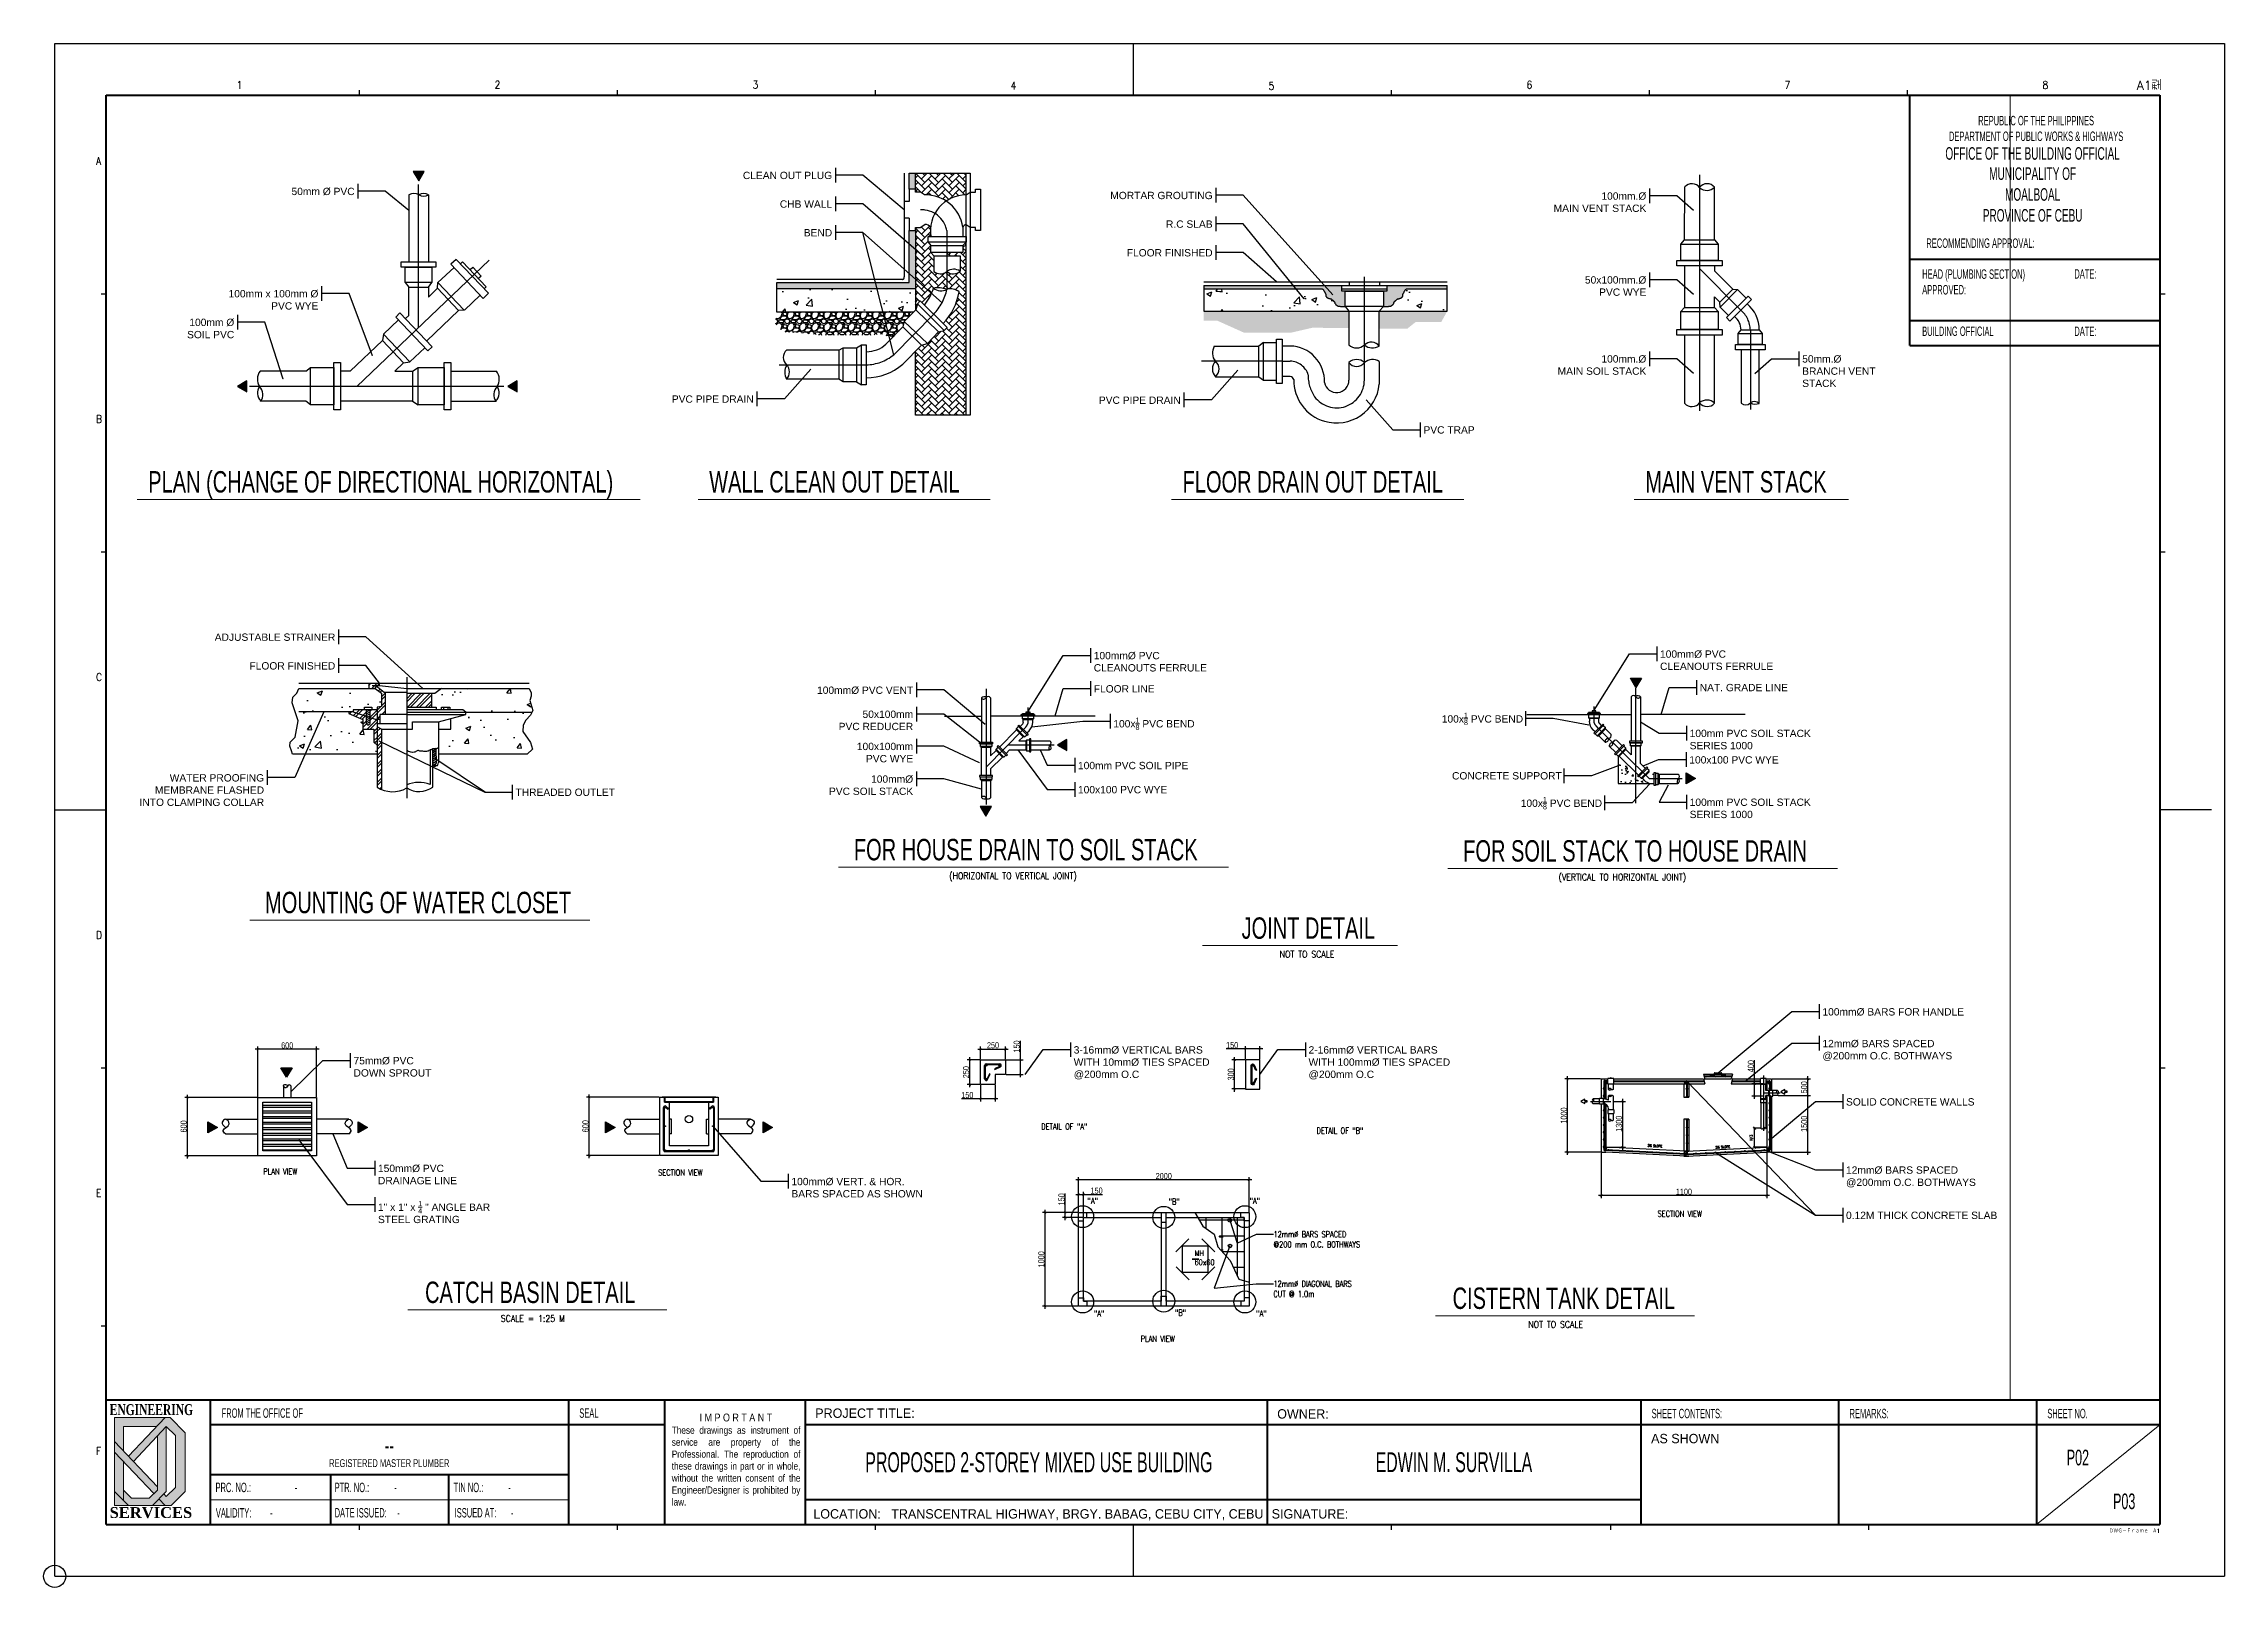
# Paper-space layout 'P2' of a CAD drawing. Header units: millimetres. Extents: x -4 to 841, y -4 to 594.
# The model-space entities are those that its viewports show. They can reach past a viewport. Long polylines and large blocks are cut down to what shows.
import ezdxf
from ezdxf import colors
from ezdxf.entities.mleader import LeaderData, LeaderLine
from ezdxf.enums import TextEntityAlignment as Align
from ezdxf.math import Vec2, Vec3

# ---------------------------------------------------------------- set-up
doc = ezdxf.new("R2010")
doc.units = ezdxf.units.MM
doc.header["$LTSCALE"] = 8
doc.header["$MEASUREMENT"] = 0
doc.header["$PDMODE"] = 3
doc.header["$PDSIZE"] = 0.3125
doc.linetypes.add('HIDDEN', pattern=[9.525, 6.35, -3.175])
doc.linetypes.add('PHANTOM', pattern=[63.5, 31.75, -6.35, 6.35, -6.35, 6.35, -6.35])
doc.layers.get('0').update_dxf_attribs({"linetype": 'CONTINUOUS'})
doc.layers.get('DEFPOINTS').update_dxf_attribs({"color": 8, "linetype": 'CONTINUOUS'})
for name, color, linetype, lineweight in [('10. Rebar', 10, 'CONTINUOUS', 25), ('12. Dimension', 251, 'CONTINUOUS', 5), ('13. Text', 2, 'CONTINUOUS', 5), ('A-HATCH', 49, 'CONTINUOUS', 0), ('A-TEXT', 251, 'CONTINUOUS', 15), ('A-WALL EXTERIOR', 4, 'CONTINUOUS', 40), ('A-WALL INTERIOR', 144, 'CONTINUOUS', 20), ('A-WALL-PATT', 111, 'CONTINUOUS', 50), ('DIM', 2, 'CONTINUOUS', 25), ('S_wall', 251, 'CONTINUOUS', 0), ('TITLE BLOCK 20X30', 88, 'CONTINUOUS', 100), ('TITLE BLOCK OTHERS', 104, 'CONTINUOUS', 80)]:
    doc.layers.add(name, color=color, linetype=linetype, lineweight=lineweight)
for name, color, linetype in [('A-ANNO-DIM', 1, 'CONTINUOUS'), ('A-ANNO-TEXT', 7, 'CONTINUOUS'), ('DWGFRAME', 7, 'CONTINUOUS'), ('MARK', 7, 'CONTINUOUS'), ('TEXT', 2, 'CONTINUOUS')]:
    doc.layers.add(name, color=color, linetype=linetype)
doc.layers.add('mv', color=30, linetype='CONTINUOUS', plot=False)
doc.styles.add('ARIAL', font='arial.ttf')
doc.styles.add('BIG', font='romans.shx', dxfattribs={"bigfont": '@extfont2.shx'})
doc.styles.add('CZL DRAWING TITLE', font='TCM_____.TTF', dxfattribs={"height": 1.84})
doc.styles.add('EN-SCL-DIM', font='swisscl.ttf')
doc.styles.add('MtXpl_Tw_Cen_MT_Cond', font='TCCM____.TTF')
doc.styles.add('ROMANS', font='ROMANS', dxfattribs={"width": 0.8, "bigfont": 'BIGFONT'})
doc.styles.add('SKETCH 1', font='timesbd.ttf')
doc.styles.get("Standard").update_dxf_attribs({"font": 'txt.shx', "width": 0.7, "bigfont": 'extfont.shx'})
doc.dimstyles.new('1-100', dxfattribs={"dimtxt": 200, "dimasz": 150, "dimexe": 150, "dimexo": 100, "dimgap": 100, "dimtad": 1, "dimlfac": 0.001, "dimzin": 4, "dimdsep": 46, "dimtxsty": 'ROMANS', "dimblk": 'OBLIQUE', "dimcen": 500, "dimclrd": 256, "dimclre": 256, "dimclrt": 2, "dimadec": 0, "dimazin": 1, "dimtfac": 1, "dimtmove": 0, "dimatfit": 3, "dimldrblk": 'OPEN30', "dimfxl": 1.5, "dimarcsym": 0})
doc.dimstyles.new('JEMAR 1-0030', dxfattribs={"dimtxt": 0.06, "dimasz": 0.045, "dimexe": 0.045, "dimexo": 0.03, "dimgap": 0.03, "dimtad": 1, "dimzin": 1, "dimdsep": 46, "dimtxsty": 'ARIAL', "dimblk": 'DOTBLANK', "dimcen": 0.15, "dimclrd": 7, "dimclre": 7, "dimadec": 0, "dimazin": 0, "dimtfac": 1, "dimtmove": 0, "dimatfit": 3, "dimldrblk": 'OPEN90', "dimfxl": 1, "dimarcsym": 0})
doc.dimstyles.new('SC50', dxfattribs={"dimscale": 0.5, "dimtxt": 250, "dimasz": 200, "dimexe": 220, "dimexo": 50, "dimgap": 50, "dimtad": 1, "dimdec": 0, "dimrnd": 1, "dimzin": 0, "dimdsep": 46, "dimlunit": 6, "dimtxsty": 'EN-SCL-DIM', "dimblk": 'ARCHTICK', "dimcen": 100, "dimdle": 220, "dimclrd": 1, "dimclre": 1, "dimclrt": 3, "dimadec": 0, "dimazin": 0, "dimtfac": 1, "dimtdec": 0, "dimtofl": 0, "dimtmove": 0, "dimatfit": 3, "dimldrblk": 'OPEN90', "dimfxl": 1, "dimtolj": 1, "dimtzin": 0, "dimarcsym": 1})
pattern_1 = [(50, (-334637.18, 485624.2), (215.178055, -18.82564), [22.5, -247.5]), (355, (-334637.18, 485624.2), (-41.6254, 225.65764), [18, -198]), (100.451444, (-334619.25, 485622.63), (173.552654, 206.832), [19.12206, -210.342634]), (46.1842, (-334637.18, 485684.2), (320.1724, -49.65578), [33.75, -371.25]), (96.635635, (-334610.5, 485680.06), (280.39858, 292.23558), [28.6831, -315.51413]), (351.184164, (-334637.2, 485684.2), (280.39858, 292.23558), [27, -297]), (21, (-334607.18, 485669.2), (179.072116, -120.785667), [22.5, -247.5]), (326, (-334607.18, 485669.2), (72.9946, 217.54501), [18, -198]), (71.451445, (-334592.26, 485659.13), (252.06671, 96.759346), [19.12206, -210.342634]), (37.5, (-334637.18, 485624.2), (3.647957, 99.868156), [0, -195.6, 0, -201, 0, -198.75]), (7.5, (-334637.18, 485624.2), (78.920861, 118.323514), [0, -114.6, 0, -191.1, 0, -75.75]), (327.5, (-334704.08, 485624.2), (160.146731, -6.7664615), [0, -75, 0, -234, 0, -310.5]), (317.5, (-334734.08, 485624.2), (174.95585, 30.031495), [0, -97.5, 0, -155.4, 0, -220.5])]
pattern_2 = [(45, (-394831.03, 477211.03), (-185.61553, 185.61553), []), (45, (-394707.28, 477211.03), (-185.61553, 185.61553), [])]
pattern_3 = [(50, (-285691, 442392.13), (717.2602, -62.75213), [75, -825]), (355, (-285691, 442392.1), (-138.7513, 752.1921), [60, -660]), (100.45144, (-285631.24, 442386.9), (578.50885, 689.44), [63.7402, -701.1421]), (46.1842, (-285691, 442592.1), (1067.2413, -165.5193), [112.5, -1237.5]), (96.63564, (-285602.1, 442578.3), (934.662, 974.1186), [95.6103, -1051.7138]), (351.18416, (-285691, 442592.1), (934.662, 974.1186), [90, -990]), (21, (-285591, 442542.13), (596.90705, -402.6189), [75, -825]), (326, (-285591, 442542.1), (243.3153, 725.15005), [60, -660]), (71.45144, (-285541.3, 442508.6), (840.2224, 322.53115), [63.7402, -701.1421]), (37.5, (-285691.01, 442392.13), (12.15986, 332.89385), [0, -652, 0, -670, 0, -662.5]), (7.5, (-285691, 442392.13), (263.06954, 394.41171), [0, -382, 0, -637, 0, -252.5]), (327.5, (-285914, 442392.13), (533.82244, -22.55487), [0, -250, 0, -780, 0, -1035]), (317.5, (-286014, 442392.13), (583.18617, 100.10498), [0, -325, 0, -518, 0, -735])]

psp = doc.layouts.new('P2')

# ---------------------------------------------------------------- texts
at = {"layer": 'A-TEXT', "transparency": 33554687, "style": 'MtXpl_Tw_Cen_MT_Cond'}
for s, height, p in [('PROJECT TITLE:', 3.6291, (294.8, 61.4)), ('OWNER:', 3.629, (473.87, 61.12)), ('AS SHOWN', 3.629, (618.79, 51.56)), ('LOCATION:   TRANSCENTRAL HIGHWAY, BRGY. BABAG, CEBU CITY, CEBU', 3.6291, (294.05, 22.37))]:
    psp.add_text(s, height=height, dxfattribs=at).set_placement(p)
at = {"layer": 'A-TEXT', "style": 'MtXpl_Tw_Cen_MT_Cond'}
psp.add_text('SIGNATURE:', height=3.629, dxfattribs=at).set_placement((471.71, 22.37))
at = {"layer": 'A-TEXT', "transparency": 33554687, "attachment_point": 5}
for s, insert, char_height, width in [('\\pxqc;{\\fTw Cen MT Condensed|b0|i0|c0|p34;REPUBLIC OF THE PHILIPPINES\\PDEPARTMENT OF PUBLIC WORKS & HIGHWAYS}', (768.02, 561.11), 3.6372, 90.2652), ('\\pxqc;{\\fTw Cen MT Condensed|b0|i0|c0|p34;OFFICE OF THE BUILDING OFFICIAL}', (766.66, 551.4), 4.8496, 85.0139), ('{\\fTw Cen MT Condensed|b0|i0|c0|p34;MUNICIPALITY OF MOALBOAL\\PPROVINCE OF CEBU}', (766.68, 535.5), 4.8496, 48.0507), ('\\pxqc;{\\fTw Cen MT Condensed|b0|i0|c0|p34;RECOMMENDING APPROVAL:}', (746.47, 516.64), 3.6372, 66.9521), ('\\pxql;{\\fTw Cen MT Condensed|b0|i0|c0|p34;HEAD (PLUMBING SECTION)\\PAPPROVED:}', (757.34, 501.61), 3.6372, 66.9521), ('\\pxqc;{\\fTw Cen MT Condensed|b0|i0|c0|p34;DATE:}', (787.14, 504.76), 3.6372, 18.776), ('\\pxql;{\\fTw Cen MT Condensed|b0|i0|c0|p34;BUILDING OFFICIAL}', (744.73, 482.51), 3.6372, 41.7345), ('\\pxqc;{\\fTw Cen MT Condensed|b0|i0|c0|p34;DATE:}', (787.14, 482.51), 3.6372, 18.776), ('\\pxql;{\\fTw Cen MT Condensed|b0|i0|c0|p34;FROM THE OFFICE OF }', (101.89, 63.22), 3.6291, 74.3868), ('\\pxql;{\\fTw Cen MT Condensed|b0|i0|c0|p34;SEAL}', (240.53, 63.22), 3.6291, 74.3868), ('\\pxql;{\\fTw Cen MT Condensed|b0|i0|c0|p34;SHEET CONTENTS:}', (656.19, 63.05), 3.6291, 74.3868), ('\\pxql;{\\fTw Cen MT Condensed|b0|i0|c0|p34;REMARKS:}', (732.88, 63.05), 3.6291, 74.3868), ('\\pxql;{\\fTw Cen MT Condensed|b0|i0|c0|p34;SHEET NO.}', (809.57, 63.05), 3.6291, 74.3868), ('\\pxqc;{\\fTw Cen MT Condensed|b0|i0|c0|p34;REGISTERED MASTER PLUMBER}', (129.67, 43.82), 3.0243, 138.908), ('{\\fTw Cen MT Condensed|b0|i0|c0|p34;\\H0.86104x;--}', (129.67, 50.76), 7.7272, 138.908), ('\\pxql;{\\fTw Cen MT Condensed|b0|i0|c0|p34;PRC. NO.:                     -          }', (84.16, 34.41), 3.6291, 43.6636), ('\\pxql;{\\fTw Cen MT Condensed|b0|i0|c0|p34;  PTR. NO.:            -         }', (130.79, 34.41), 3.6291, 47.8412), ('\\pxql;{\\fTw Cen MT Condensed|b0|i0|c0|p34;TIN NO.:            -     }', (178.7, 34.41), 3.6291, 48.1324), ('\\pxql;{\\fTw Cen MT Condensed|b0|i0|c0|p34;VALIDITY:         -}', (84.42, 24.59), 3.6291, 43.9238), ('\\pxql;{\\fTw Cen MT Condensed|b0|i0|c0|p34;  DATE ISSUED:     -}', (129.38, 24.59), 3.6291, 45.024), ('\\pxql;{\\fTw Cen MT Condensed|b0|i0|c0|p34;ISSUED AT:       -    }', (176.99, 24.59), 3.6291, 43.9238)]:
    psp.add_mtext(s, dxfattribs=dict(at, insert=insert, char_height=char_height, width=width))
at = {"layer": 'A-TEXT', "transparency": 33554687, "insert": (239.17, 63.04), "char_height": 3.02426, "width": 49.7164, "attachment_point": 1, "style": 'CZL DRAWING TITLE'}
psp.add_mtext('\\pxqc;{\\fTw Cen MT Condensed|b0|i0|c0|p34;I M P O R T A N T\\H0.92x;\\P\\pqj;These drawings as instrument of service are property of the Professional. The reproduction of these drawings in part or in whole, without the written consent of the Engineer/Designer is prohibited by law.}', dxfattribs=at)
at = {"layer": 'A-TEXT', "attachment_point": 5}
for s, insert, char_height, width in [('{\\fTw Cen MT Condensed|b0|i0|c0|p34;PROPOSED 2-STOREY MIXED USE BUILDING}', (381.46, 44.15), 7.7272, 163.359), ('\\pxt2;{\\fTw Cen MT Condensed|b0|i0|c0|p34;EDWIN M. SURVILLA }', (542.34, 44.15), 7.7, 144.8676), ('\\pxql;{\\fTw Cen MT Condensed|b0|i0|c0|p34;P02}', (785.52, 45.98), 6.0485, 11.2158), ('\\pxql;{\\fTw Cen MT Condensed|b0|i0|c0|p34;P03}', (803.46, 29.01), 6.0485, 11.2158)]:
    psp.add_mtext(s, dxfattribs=dict(at, insert=insert, char_height=char_height, width=width))
at = {"layer": 'DWGFRAME', "color": 7, "linetype": 'Continuous', "style": 'BIG', "width": 0.857142}
for s, p in [('1', (70.5, 576.46)), ('2', (170.5, 576.6)), ('3', (270.5, 576.55)), ('4', (370.5, 576.24)), ('5', (470.5, 576.1)), ('6', (570.5, 576.53)), ('7', (670.5, 576.5)), ('8', (770.5, 576.5)), ('A', (16.02, 547)), ('B', (16.02, 447)), ('C', (16.05, 347)), ('D', (16.05, 247)), ('E', (16.02, 147)), ('F', (16.02, 47))]:
    psp.add_text(s, height=3, dxfattribs=at).set_placement(p)
at = {"layer": 'DWGFRAME', "color": 7, "linetype": 'Continuous', "style": 'BIG'}
psp.add_text('A1型', height=3.5, dxfattribs=at).set_placement((807.05, 576.06))
at = {"layer": 'DWGFRAME', "width": 0.8}
psp.add_text('ＤＷＧ－Ｆｒａｍｅ\u3000Ａ1', height=1.5, dxfattribs=at).set_placement((816, 16.38), align=Align.BOTTOM_RIGHT)

msp = doc.modelspace()

# ---------------------------------------------------------------- texts
at = {"color": 2, "insert": (336475.863, 372528.241, 0), "char_height": 222.0395, "width": 36.19611, "attachment_point": 4, "style": 'ROMANS'}
msp.add_mtext('\\pxqd;MH\\P60x60', dxfattribs=at)
at = {"layer": '13. Text', "width": 7698.93279, "style": 'ARIAL'}
for s, insert, char_height, attachment_point in [('50mm %%C PVC', (301995.315, 416450.084), 300.81341, 3), ('CLEAN OUT PLUG', (321599.245, 417107.491), 300.81341, 3), ('CHB WALL', (321599.245, 415932.286), 300.8134, 3), ('MORTAR GROUTING', (337218.039, 416284.118), 300.81341, 3), ('100mm.%%C\\PMAIN VENT STACK', (355023.064, 416260.125), 300.81341, 3), ('BEND', (321599.245, 414755.396), 300.8134, 3), ('R.C SLAB', (337218.039, 415108.913), 300.8134, 3), ('FLOOR FINISHED', (337218.039, 413932.024), 300.81341, 3), ('50x100mm.%%C\\PPVC WYE', (355023.064, 412817.982), 300.81341, 3), ('100mm x 100mm %%C \\PPVC WYE', (300507.665, 412252.666), 300.81341, 3), ('100mm %%C \\PSOIL PVC', (297053.931, 411074.959), 300.8134, 3), ('100mm.%%C\\PMAIN SOIL STACK', (355023.064, 409575.707), 300.81341, 3), ('50mm.%%C\\PBRANCH VENT \\PSTACK', (361421.757, 409575.707), 300.81341, 1), ('PVC PIPE DRAIN', (318379.273, 407927.653), 300.81341, 3), ('PVC PIPE DRAIN', (335910.246, 407880.776), 300.81341, 3), ('PVC TRAP', (345874.714, 406661.107), 300.8134, 1), ('ADJUSTABLE STRAINER', (301202.193, 398153.591), 300.81341, 3), ('FLOOR FINISHED', (301202.193, 396976.702), 300.81341, 3), ('100mm%%C PVC \\PCLEANOUTS FERRULE', (332337.818, 397396.978), 300.81341, 1), ('100mm%%C PVC \\PCLEANOUTS FERRULE', (355584.481, 397460.065), 300.81341, 1), ('100mm%%C PVC VENT', (324924.45, 395976.949), 300.81341, 3), ('FLOOR LINE', (332337.818, 396032.873), 300.8134, 1), ('NAT. GRADE LINE', (357215.385, 396084.864), 300.81341, 1), ('50x100mm \\PPVC REDUCER', (324924.45, 394989.814), 300.81341, 3), ('\\A1;100x{\\H0.7x;\\S1/8;} PVC BEND', (346624.496, 394899.88), 300.81341, 1), ('\\A1;100x{\\H0.7x;\\S1/8;} PVC BEND', (333141.259, 394700.86), 300.81341, 1), ('\\A1;100mm PVC SOIL STACK\\PSERIES 1000', (356801.305, 394203.835), 300.81341, 1), ('100x100mm\\PPVC WYE', (324924.45, 393668.397), 300.8134, 3), ('\\A1;100x100 PVC WYE', (356786.777, 393116.815), 300.81341, 1), ('WATER PROOFING\\PMEMBRANE FLASHED\\PINTO CLAMPING COLLAR', (298279.065, 392379.475), 300.81341, 3), ('100mm%%C\\PPVC SOIL STACK', (324924.45, 392328.425), 300.81341, 3), ('\\A1;100mm PVC SOIL PIPE', (331689.516, 392884.956), 300.81341, 1), ('\\A1;CONCRETE SUPPORT', (347045.279, 392462.996), 300.81341, 1), ('THREADED OUTLET', (308599.197, 391788.001), 300.81341, 1), ('\\A1;100x100 PVC WYE', (331689.516, 391893.447), 300.81341, 1), ('\\A1;100x{\\H0.7x;\\S1/8;} PVC BEND', (349866.964, 391440.852), 300.81341, 1), ('\\A1;100mm PVC SOIL STACK\\PSERIES 1000', (356801.305, 391378.609), 300.81341, 1), ('\\A1;100mm%%C BARS FOR HANDLE', (362252.124, 382774.578), 300.81341, 1), ('\\A1;12mm%%C BARS SPACED\\P@200mm O.C. BOTHWAYS', (362252.124, 381473.289), 300.81341, 1), ('\\A1;75mm%%C PVC \\PDOWN SPROUT', (301950.338, 380769.753), 300.81341, 1), ('\\A1;3-16mm%%C VERTICAL BARS\\PWITH 10mm%%C TIES SPACED\\P@200mm O.C', (331515.239, 381212.841), 300.81341, 1), ('\\A1;2-16mm%%C VERTICAL BARS\\PWITH 100mm%%C TIES SPACED\\P@200mm O.C', (341156.273, 381212.841), 300.81341, 1), ('\\A1;SOLID CONCRETE WALLS', (363220.252, 379078.713), 300.81341, 1), ('\\A1;150mm%%C PVC \\PDRAINAGE LINE', (302953.524, 376349.133), 300.81341, 1), ('\\A1;12mm%%C BARS SPACED\\P@200mm O.C. BOTHWAYS', (363220.252, 376279.369), 300.81341, 1), ('\\A1;100mm%%C VERT. & HOR.\\PBARS SPACED AS SHOWN', (319926.8, 375808.603), 300.81341, 1), ('\\A1;1" x 1" x {\\H0.7x;\\S1/4;} " ANGLE BAR\\PSTEEL GRATING', (302953.524, 374858.695), 300.81341, 1), ('\\A1;0.12M THICK CONCRETE SLAB', (363220.252, 374422.337), 300.81341, 1)]:
    msp.add_mtext(s, dxfattribs=dict(at, insert=insert, char_height=char_height, attachment_point=attachment_point))
at = {"layer": 'A-ANNO-TEXT', "color": 3, "linetype": 'Continuous', "char_height": 250, "attachment_point": 4, "style": 'ROMANS'}
for s, insert, width in [('DETAIL OF "A"', (330179.808, 377915.006, 0), 3347.78371), ('DETAIL OF "B"', (341485.126, 377745.205, 0), 3347.78371), ('PLAN VIEW', (298245.35, 376072.24, 0), 3347.78371), ('SECTION VIEW', (314454.289, 376027.044, 0), 3347.78371), ('"A"', (332080.554, 374864.385, 0), 873.20673), ('"B"', (335411.213, 374834.385, 0), 821.20673), ('"A"', (338740.554, 374864.385, 0), 679.20673), ('SECTION VIEW', (355484.56, 374336.491, 0), 3347.78371), ('"A"', (332345.554, 370244.385, 0), 858.20673), ('"B"', (335676.213, 370274.385, 0), 858.20673), ('"A"', (339005.554, 370244.385, 0), 775.20673), ('PLAN VIEW', (334266.678, 369204.489, 0), 3347.78371)]:
    msp.add_mtext(s, dxfattribs=dict(at, insert=insert, width=width))
at = {"layer": 'A-ANNO-TEXT', "color": 3, "linetype": 'Continuous', "char_height": 100, "style": 'ROMANS'}
for insert, attachment_point, rotation in [((355076.887, 377139.982, 0), 4, 356.70031699), ((358467.724, 377094.282, 0), 6, 3.29968301)]:
    msp.add_mtext('\\pxqd;5% SLOPE', dxfattribs=dict(at, insert=insert, attachment_point=attachment_point, rotation=rotation))
at = {"layer": 'MARK', "style": 'ROMANS', "width": 0.85}
for s, p in [('(HORIZONTAL TO VERTICAL JOINT)', (326404.594, 388071.378)), ('(VERTICAL TO HORIZONTAL JOINT)', (351418.039, 388019.192)), ('NOT TO SCALE', (339971.081, 384850.233)), ('SCALE = 1:25 M', (307997.486, 369899.849)), ('NOT TO SCALE', (350179.047, 369657.564))]:
    msp.add_text(s, height=274.43234, dxfattribs=at).set_placement(p)
at = {"layer": 'TEXT', "char_height": 878.18348, "width": 22839.18568, "attachment_point": 1}
for s, insert in [('{\\fFranklin Gothic Heavy|b0|i0|c0|p34;PLAN (CHANGE OF DIRECTIONAL HORIZONTAL)}', (293520.73, 404818.716)), ('{\\fFranklin Gothic Heavy|b0|i0|c0|p34;WALL CLEAN OUT DETAIL}', (316550.927, 404818.716)), ('{\\fFranklin Gothic Heavy|b0|i0|c0|p34;FLOOR DRAIN OUT DETAIL}', (335984.88, 404818.716)), ('{\\fFranklin Gothic Heavy|b0|i0|c0|p34;MAIN VENT STACK}', (354978.561, 404818.716)), ('{\\fFranklin Gothic Heavy|b0|i0|c0|p34;FOR HOUSE DRAIN TO SOIL STACK}', (322490.965, 389722.001)), ('{\\fFranklin Gothic Heavy|b0|i0|c0|p34;FOR SOIL STACK TO HOUSE DRAIN}', (347504.411, 389669.814)), ('{\\fFranklin Gothic Heavy|b0|i0|c0|p34;MOUNTING OF WATER CLOSET}', (298317.254, 387552.23)), ('{\\fFranklin Gothic Heavy|b0|i0|c0|p34;JOINT DETAIL}', (338407.248, 386500.855)), ('{\\fFranklin Gothic Heavy|b0|i0|c0|p34;CATCH BASIN DETAIL}', (304887.712, 371550.471)), ('{\\fFranklin Gothic Heavy|b0|i0|c0|p34;CISTERN TANK DETAIL}', (347069.272, 371308.187))]:
    msp.add_mtext(s, dxfattribs=dict(at, insert=insert))

# ---------------------------------------------------------------- blocks, each defined once
blk = doc.blocks.new('L2')
at = {"transparency": 33554676}
h = blk.add_hatch(color=7, dxfattribs=at)
h.dxf.hatch_style = 1
h.set_gradient(color1=(255, 255, 255))
h.paths.add_polyline_path([(-456.36, -468.39), (-453.48, -471.27), (-453.48, -458.77), (-456.36, -455.75)])
h.paths.add_polyline_path([(-456.36, -452.34), (-453.48, -455.39), (-453.48, -447.56), (-442.83, -447.56), (-440.1, -444.69), (-456.36, -444.69)])
at = {"transparency": 33554610}
h = blk.add_hatch(color=51, dxfattribs=at)
h.dxf.hatch_style = 1
h.set_gradient(color1=(153, 0, 0), color2=(255, 0, 0))
h.paths.add_polyline_path([(-439.74, -469.98), (-440.51, -469.16), (-442.1, -470.75), (-440.1, -472.86), (-438.14, -472.86), (-433.68, -468.39), (-433.68, -449.56), (-438.55, -444.69), (-440.1, -444.69), (-451.88, -457.09), (-450.29, -458.77), (-439.74, -447.56), (-436.84, -450.46), (-436.84, -467.08)])
at = {"transparency": 33554676}
h = blk.add_hatch(color=7, dxfattribs=at)
h.dxf.hatch_style = 1
h.set_gradient()
h.paths.add_polyline_path([(-456.36, -452.34), (-456.36, -455.75), (-443.73, -469.04), (-442.61, -467.92), (-442.61, -466.93)])
h = blk.add_hatch(color=7, dxfattribs=at)
h.dxf.hatch_style = 1
h.set_gradient(color2=(0, 255, 0))
h.paths.add_polyline_path([(-439.74, -468.39), (-439.74, -447.56), (-442.61, -450.62), (-442.61, -467.92), (-445.23, -470.54), (-450.86, -470.54), (-453.48, -467.92), (-453.48, -471.27), (-451.89, -472.86), (-444.2, -472.86)])
at = {"transparency": 33554610}
h = blk.add_hatch(color=51, dxfattribs=at)
h.dxf.hatch_style = 1
h.set_gradient(color1=(0, 0, 255), color2=(0, 0, 255))
h.paths.add_polyline_path([(-451.89, -472.86), (-456.36, -468.39), (-456.36, -472.86)])
h.paths.add_polyline_path([(-440.1, -472.86), (-442.1, -470.75), (-444.2, -472.86)])
for p, q in [((-456.36, -444.69), (-438.55, -444.69)), ((-456.36, -468.83), (-456.36, -444.69)), ((-438.55, -444.69), (-433.68, -449.56)), ((-442.83, -447.56), (-453.48, -447.56)), ((-453.48, -447.56), (-453.48, -455.39)), ((-442.61, -450.62), (-442.61, -467.92)), ((-436.84, -450.46), (-439.74, -447.56)), ((-439.74, -447.56), (-439.74, -468.39)), ((-436.84, -467.08), (-436.84, -450.46)), ((-433.68, -449.56), (-433.68, -468.39)), ((-453.48, -458.77), (-453.48, -471.27)), ((-450.86, -470.54), (-453.48, -467.92)), ((-445.23, -470.54), (-442.61, -467.92)), ((-439.74, -469.98), (-436.84, -467.08)), ((-456.36, -468.39), (-451.89, -472.86)), ((-438.14, -472.86), (-456.36, -472.86)), ((-450.86, -470.54), (-445.23, -470.54)), ((-439.74, -468.39), (-444.2, -472.86)), ((-433.68, -468.39), (-438.14, -472.86))]:
    blk.add_line(p, q)
at = {"ltscale": 1.25}
for p, q in [((-440.1, -444.69), (-451.88, -457.09)), ((-442.61, -466.93), (-456.36, -452.34)), ((-439.74, -447.56), (-450.29, -458.77)), ((-443.73, -469.04), (-456.36, -455.75)), ((-456.36, -468.39), (-456.36, -472.86)), ((-440.1, -472.86), (-442.1, -470.75)), ((-440.51, -469.16), (-439.74, -469.98))]:
    blk.add_line(p, q, dxfattribs=at)
at = {"color": 0, "style": 'SKETCH 1', "width": 0.7}
blk.add_text('ENGINEERING', height=3.5, dxfattribs=at).set_placement((-457.89, -443.9))
at = {"color": 0, "style": 'SKETCH 1'}
blk.add_text('SERVICES', height=3.5, dxfattribs=at).set_placement((-457.89, -476.87))
blk = doc.blocks.new('_DOTBLANK')
at = {"color": 0, "linetype": 'ByBlock', "lineweight": -2}
blk.add_line((-0.5, 0), (-1, 0), dxfattribs=at)
blk.add_circle((0, 0), 0.5, dxfattribs=at)
blk = doc.blocks.new('_Open90')
at = {"color": 0, "linetype": 'ByBlock', "lineweight": -2}
for p, q in [((0, 0), (-1, 0)), ((-0.5, 0.5), (0, 0)), ((0, 0), (-0.5, -0.5))]:
    blk.add_line(p, q, dxfattribs=at)
blk = doc.blocks.new('_ArchTick')
at = {"color": 0, "linetype": 'ByBlock', "const_width": 0.15}
blk.add_lwpolyline([(-0.5, -0.5), (0.5, 0.5)], dxfattribs=at)
blk = doc.blocks.new('*D935')
at = {"layer": 'DEFPOINTS', "color": 0, "lineweight": 30, "ltscale": 1.25, "transparency": 16777216}
for p in [(311625, 379121), (314521, 379121, 0), (314521, 376721, 0)]:
    blk.add_point(p, dxfattribs=at)
at = {"layer": 'DIM', "color": 1, "lineweight": -2, "ltscale": 1.25, "transparency": 16777216}
for p, q in [((314496, 379121), (311515, 379121)), ((311625, 376611), (311625, 379231)), ((314496, 376721), (311515, 376721))]:
    blk.add_line(p, q, dxfattribs=at)
at = {"layer": 'DIM', "color": 1, "lineweight": -2, "ltscale": 1.25, "transparency": 16777216, "xscale": 100, "yscale": 100, "zscale": 100}
for p, rotation in [((311625, 379121), 90), ((311625, 376721), 270)]:
    blk.add_blockref('_ArchTick', p, dxfattribs=dict(at, rotation=rotation))
at = {"layer": 'DIM', "color": 3, "ltscale": 1.25, "transparency": 16777216, "insert": (311472, 377930), "char_height": 125, "attachment_point": 5, "rotation": 90, "style": 'EN-SCL-DIM'}
blk.add_mtext('\\A1;{\\H2x;600}', dxfattribs=at)
blk = doc.blocks.new('*D936')
at = {"layer": 'DEFPOINTS', "color": 0, "lineweight": 30, "ltscale": 1.25, "transparency": 16777216}
for p in [(298027, 381092), (298027, 379113, 0), (300427, 379113, 0)]:
    blk.add_point(p, dxfattribs=at)
at = {"layer": 'DIM', "color": 1, "lineweight": -2, "ltscale": 1.25, "transparency": 16777216}
for p, q in [((300537, 381092), (297917, 381092)), ((298027, 379138), (298027, 381202)), ((300427, 379138), (300427, 381202))]:
    blk.add_line(p, q, dxfattribs=at)
at = {"layer": 'DIM', "color": 1, "lineweight": -2, "ltscale": 1.25, "transparency": 16777216, "xscale": 100, "yscale": 100, "zscale": 100, "rotation": 180}
blk.add_blockref('_ArchTick', (298027, 381092), dxfattribs=at)
at = {"layer": 'DIM', "color": 1, "lineweight": -2, "ltscale": 1.25, "transparency": 16777216, "xscale": 100, "yscale": 100, "zscale": 100}
blk.add_blockref('_ArchTick', (300427, 381092), dxfattribs=at)
at = {"layer": 'DIM', "color": 3, "ltscale": 1.25, "transparency": 16777216, "insert": (299227, 381245), "char_height": 125, "attachment_point": 5, "style": 'EN-SCL-DIM'}
blk.add_mtext('\\A1;{\\H2x;600}', dxfattribs=at)
blk = doc.blocks.new('*D937')
at = {"layer": 'DEFPOINTS', "color": 0, "lineweight": 30, "ltscale": 1.25, "transparency": 16777216}
for p in [(295130, 379113), (298027, 379113, 0), (298027, 376713, 0)]:
    blk.add_point(p, dxfattribs=at)
at = {"layer": 'DIM', "color": 1, "lineweight": -2, "ltscale": 1.25, "transparency": 16777216}
for p, q in [((298002, 379113), (295020, 379113)), ((295130, 376603), (295130, 379223)), ((298002, 376713), (295020, 376713))]:
    blk.add_line(p, q, dxfattribs=at)
at = {"layer": 'DIM', "color": 1, "lineweight": -2, "ltscale": 1.25, "transparency": 16777216, "xscale": 100, "yscale": 100, "zscale": 100}
for p, rotation in [((295130, 379113), 90), ((295130, 376713), 270)]:
    blk.add_blockref('_ArchTick', p, dxfattribs=dict(at, rotation=rotation))
at = {"layer": 'DIM', "color": 3, "ltscale": 1.25, "transparency": 16777216, "insert": (294977, 377921), "char_height": 125, "attachment_point": 5, "rotation": 90, "style": 'EN-SCL-DIM'}
blk.add_mtext('\\A1;{\\H2x;600}', dxfattribs=at)
blk = doc.blocks.new('*D938')
at = {"layer": 'DEFPOINTS', "color": 0, "lineweight": 30, "ltscale": 1.25, "transparency": 16777216}
for p in [(351791, 379868), (353165, 379868, 0), (353165, 376868, 0)]:
    blk.add_point(p, dxfattribs=at)
at = {"layer": 'DIM', "color": 1, "lineweight": -2, "ltscale": 1.25, "transparency": 16777216}
for p, q in [((353140, 379868), (351681, 379868)), ((351791, 376758), (351791, 379978)), ((353140, 376868), (351681, 376868))]:
    blk.add_line(p, q, dxfattribs=at)
at = {"layer": 'DIM', "color": 1, "lineweight": -2, "ltscale": 1.25, "transparency": 16777216, "xscale": 100, "yscale": 100, "zscale": 100}
for p, rotation in [((351791, 379868), 90), ((351791, 376868), 270)]:
    blk.add_blockref('_ArchTick', p, dxfattribs=dict(at, rotation=rotation))
at = {"layer": 'DIM', "color": 3, "ltscale": 1.25, "transparency": 16777216, "insert": (351638, 378368), "char_height": 125, "attachment_point": 5, "rotation": 90, "style": 'EN-SCL-DIM'}
blk.add_mtext('\\A1;{\\H2x;1000}', dxfattribs=at)
blk = doc.blocks.new('*D939')
at = {"layer": 'DEFPOINTS', "color": 0, "lineweight": 30, "ltscale": 1.25, "transparency": 16777216}
for p in [(359965, 377068, 0), (353165, 376868, 0), (353165, 375085)]:
    blk.add_point(p, dxfattribs=at)
at = {"layer": 'DIM', "color": 1, "lineweight": -2, "ltscale": 1.25, "transparency": 16777216}
for p, q in [((359965, 377043), (359965, 374975)), ((353165, 376843), (353165, 374975)), ((360075, 375085), (353055, 375085))]:
    blk.add_line(p, q, dxfattribs=at)
at = {"layer": 'DIM', "color": 1, "lineweight": -2, "ltscale": 1.25, "transparency": 16777216, "xscale": 100, "yscale": 100, "zscale": 100, "rotation": 180}
blk.add_blockref('_ArchTick', (353165, 375085), dxfattribs=at)
at = {"layer": 'DIM', "color": 1, "lineweight": -2, "ltscale": 1.25, "transparency": 16777216, "xscale": 100, "yscale": 100, "zscale": 100}
blk.add_blockref('_ArchTick', (359965, 375085), dxfattribs=at)
at = {"layer": 'DIM', "color": 3, "ltscale": 1.25, "transparency": 16777216, "insert": (356565, 375238), "char_height": 125, "attachment_point": 5, "style": 'EN-SCL-DIM'}
blk.add_mtext('\\A1;{\\H2x;1100}', dxfattribs=at)
blk = doc.blocks.new('*D940')
at = {"layer": 'DEFPOINTS', "color": 0, "lineweight": 30, "ltscale": 1.25, "transparency": 16777216}
for p in [(360406, 379189), (361654, 379189), (360165, 376868)]:
    blk.add_point(p, dxfattribs=at)
at = {"layer": 'DIM', "color": 1, "lineweight": -2, "ltscale": 1.25, "transparency": 16777216}
for p, q in [((360431, 379189), (361764, 379189)), ((361654, 376758), (361654, 379299)), ((360190, 376868), (361764, 376868))]:
    blk.add_line(p, q, dxfattribs=at)
at = {"layer": 'DIM', "color": 1, "lineweight": -2, "ltscale": 1.25, "transparency": 16777216, "xscale": 100, "yscale": 100, "zscale": 100}
for p, rotation in [((361654, 379189), 90), ((361654, 376868), 270)]:
    blk.add_blockref('_ArchTick', p, dxfattribs=dict(at, rotation=rotation))
at = {"layer": 'DIM', "color": 3, "ltscale": 1.25, "transparency": 16777216, "insert": (361501, 378028), "char_height": 125, "attachment_point": 5, "rotation": 90, "style": 'EN-SCL-DIM'}
blk.add_mtext('\\A1;{\\H2x;1500}', dxfattribs=at)
blk = doc.blocks.new('*D941')
at = {"layer": 'DEFPOINTS', "color": 0, "lineweight": 30, "ltscale": 1.25, "transparency": 16777216}
for p in [(353629, 378949, 0), (354053, 378949), (353365, 377068, 0)]:
    blk.add_point(p, dxfattribs=at)
at = {"layer": 'DIM', "color": 1, "lineweight": -2, "ltscale": 1.25, "transparency": 16777216}
for p, q in [((353654, 378949), (354163, 378949)), ((354053, 376958), (354053, 379059)), ((353390, 377068), (354163, 377068))]:
    blk.add_line(p, q, dxfattribs=at)
at = {"layer": 'DIM', "color": 1, "lineweight": -2, "ltscale": 1.25, "transparency": 16777216, "xscale": 100, "yscale": 100, "zscale": 100}
for p, rotation in [((354053, 378949), 90), ((354053, 377068), 270)]:
    blk.add_blockref('_ArchTick', p, dxfattribs=dict(at, rotation=rotation))
at = {"layer": 'DIM', "color": 3, "ltscale": 1.25, "transparency": 16777216, "insert": (353900, 378030), "char_height": 125, "attachment_point": 5, "rotation": 90, "style": 'EN-SCL-DIM'}
blk.add_mtext('\\A1;{\\H2x;1300}', dxfattribs=at)
blk = doc.blocks.new('*D942')
at = {"layer": 'DEFPOINTS', "color": 0, "lineweight": 30, "ltscale": 1.25, "transparency": 16777216}
for p in [(360165, 379868), (361654, 379868), (360406, 379189)]:
    blk.add_point(p, dxfattribs=at)
at = {"layer": 'DIM', "color": 1, "lineweight": -2, "ltscale": 1.25, "transparency": 16777216}
for p, q in [((360190, 379868), (361764, 379868)), ((361654, 379079), (361654, 379978)), ((360431, 379189), (361764, 379189))]:
    blk.add_line(p, q, dxfattribs=at)
at = {"layer": 'DIM', "color": 1, "lineweight": -2, "ltscale": 1.25, "transparency": 16777216, "xscale": 100, "yscale": 100, "zscale": 100}
for p, rotation in [((361654, 379868), 90), ((361654, 379189), 270)]:
    blk.add_blockref('_ArchTick', p, dxfattribs=dict(at, rotation=rotation))
at = {"layer": 'DIM', "color": 3, "ltscale": 1.25, "transparency": 16777216, "insert": (361501, 379528), "char_height": 125, "attachment_point": 5, "rotation": 90, "style": 'EN-SCL-DIM'}
blk.add_mtext('\\A1;{\\H2x;500}', dxfattribs=at)
blk = doc.blocks.new('*D943')
at = {"layer": 'DEFPOINTS', "color": 0, "lineweight": 30, "ltscale": 1.25, "transparency": 16777216}
for p in [(359468, 379668), (359831, 379668), (359827, 379169)]:
    blk.add_point(p, dxfattribs=at)
at = {"layer": 'DIM', "color": 1, "lineweight": -2, "ltscale": 1.25, "transparency": 16777216}
for p, q in [((359468, 379668), (359468, 380638)), ((359806, 379668), (359358, 379668)), ((359468, 379059), (359468, 379668)), ((359802, 379169), (359358, 379169))]:
    blk.add_line(p, q, dxfattribs=at)
at = {"layer": 'DIM', "color": 1, "lineweight": -2, "ltscale": 1.25, "transparency": 16777216, "xscale": 100, "yscale": 100, "zscale": 100}
for p, rotation in [((359468, 379668), 90), ((359468, 379169), 270)]:
    blk.add_blockref('_ArchTick', p, dxfattribs=dict(at, rotation=rotation))
at = {"layer": 'DIM', "color": 3, "ltscale": 1.25, "transparency": 16777216, "insert": (359315, 380393), "char_height": 125, "attachment_point": 5, "rotation": 90, "style": 'EN-SCL-DIM'}
blk.add_mtext('\\A1;{\\H2x;400}', dxfattribs=at)
blk = doc.blocks.new('_Oblique')
at = {"color": 0, "linetype": 'ByBlock', "lineweight": -2}
blk.add_line((-0.5, -0.5), (0.5, 0.5), dxfattribs=at)
blk = doc.blocks.new('*D944')
at = {"layer": 'A-ANNO-DIM', "lineweight": -2, "transparency": 16777216}
for p, q in [((359731, 377848), (359418, 377848)), ((359468, 377068), (359468, 377848)), ((359977, 377068), (359418, 377068))]:
    blk.add_line(p, q, dxfattribs=at)
at = {"layer": 'DEFPOINTS', "color": 0, "lineweight": 30, "transparency": 16777216}
for p in [(359468, 377848), (359831, 377848), (360077, 377068, 0)]:
    blk.add_point(p, dxfattribs=at)
at = {"layer": 'A-ANNO-DIM', "lineweight": -2, "transparency": 16777216, "xscale": 100, "yscale": 100, "zscale": 100}
for p, rotation in [((359468, 377848), 90), ((359468, 377068), 270)]:
    blk.add_blockref('_Oblique', p, dxfattribs=dict(at, rotation=rotation))
at = {"layer": 'A-ANNO-DIM', "color": 2, "transparency": 16777216, "insert": (359342, 377458), "char_height": 200, "attachment_point": 5, "rotation": 90, "style": 'ROMANS'}
blk.add_mtext('{\\H0.5x;H/3}', dxfattribs=at)
blk = doc.blocks.new('_Open30')
at = {"color": 0, "linetype": 'ByBlock', "lineweight": -2}
for p, q in [((-1, 0.27), (0, 0)), ((0, 0), (-1, -0.27)), ((0, 0), (-1, 0))]:
    blk.add_line(p, q, dxfattribs=at)
blk = doc.blocks.new('*D945')
at = {"layer": 'DEFPOINTS', "color": 0, "lineweight": 30, "ltscale": 1.25, "transparency": 16777216}
for p in [(330338, 374387), (331712, 374387, 0), (331712, 370547, 0)]:
    blk.add_point(p, dxfattribs=at)
at = {"layer": 'DIM', "color": 1, "lineweight": -2, "ltscale": 1.25, "transparency": 16777216}
for p, q in [((331687, 374387), (330228, 374387)), ((330338, 370437), (330338, 374497)), ((331687, 370547), (330228, 370547))]:
    blk.add_line(p, q, dxfattribs=at)
at = {"layer": 'DIM', "color": 1, "lineweight": -2, "ltscale": 1.25, "transparency": 16777216, "xscale": 100, "yscale": 100, "zscale": 100}
for p, rotation in [((330338, 374387), 90), ((330338, 370547), 270)]:
    blk.add_blockref('_ArchTick', p, dxfattribs=dict(at, rotation=rotation))
at = {"layer": 'DIM', "color": 3, "ltscale": 1.25, "transparency": 16777216, "insert": (330185, 372467), "char_height": 125, "attachment_point": 5, "rotation": 90, "style": 'EN-SCL-DIM'}
blk.add_mtext('\\A1;{\\H2x;1000}', dxfattribs=at)
blk = doc.blocks.new('*D946')
at = {"layer": 'DEFPOINTS', "color": 0, "lineweight": 30, "ltscale": 1.25, "transparency": 16777216}
for p in [(331712, 375729), (331712, 374387, 0), (338712, 374387, 0)]:
    blk.add_point(p, dxfattribs=at)
at = {"layer": 'DIM', "color": 1, "lineweight": -2, "ltscale": 1.25, "transparency": 16777216}
for p, q in [((338822, 375729), (331602, 375729)), ((331712, 374412), (331712, 375839)), ((338712, 374412), (338712, 375839))]:
    blk.add_line(p, q, dxfattribs=at)
at = {"layer": 'DIM', "color": 1, "lineweight": -2, "ltscale": 1.25, "transparency": 16777216, "xscale": 100, "yscale": 100, "zscale": 100, "rotation": 180}
blk.add_blockref('_ArchTick', (331712, 375729), dxfattribs=at)
at = {"layer": 'DIM', "color": 1, "lineweight": -2, "ltscale": 1.25, "transparency": 16777216, "xscale": 100, "yscale": 100, "zscale": 100}
blk.add_blockref('_ArchTick', (338712, 375729), dxfattribs=at)
at = {"layer": 'DIM', "color": 3, "ltscale": 1.25, "transparency": 16777216, "insert": (335212, 375882), "char_height": 125, "attachment_point": 5, "style": 'EN-SCL-DIM'}
blk.add_mtext('\\A1;{\\H2x;2000}', dxfattribs=at)
blk = doc.blocks.new('_Small')
at = {"color": 0, "lineweight": -2}
blk.add_circle((0, 0), 0.25, dxfattribs=at)
blk = doc.blocks.new('*D947')
at = {"layer": 'DEFPOINTS', "color": 0, "lineweight": 30, "ltscale": 1.25, "transparency": 16777216}
for p in [(331168, 374387), (331712, 374387), (331912, 374187, 0)]:
    blk.add_point(p, dxfattribs=at)
at = {"layer": 'DIM', "color": 1, "lineweight": -2, "ltscale": 1.25, "transparency": 16777216}
for p, q in [((331168, 374387), (331168, 375170)), ((331687, 374387), (331058, 374387)), ((331168, 374077), (331168, 374387)), ((331887, 374187), (331058, 374187))]:
    blk.add_line(p, q, dxfattribs=at)
at = {"layer": 'DIM', "color": 1, "lineweight": -2, "ltscale": 1.25, "transparency": 16777216, "xscale": 100, "yscale": 100, "zscale": 100}
for p, rotation in [((331168, 374387), 90), ((331168, 374187), 270)]:
    blk.add_blockref('_ArchTick', p, dxfattribs=dict(at, rotation=rotation))
at = {"layer": 'DIM', "color": 3, "ltscale": 1.25, "transparency": 16777216, "insert": (331015, 374930), "char_height": 125, "attachment_point": 5, "rotation": 90, "style": 'EN-SCL-DIM'}
blk.add_mtext('\\A1;{\\H2x;150}', dxfattribs=at)
blk = doc.blocks.new('*D948')
at = {"layer": 'DEFPOINTS', "color": 0, "lineweight": 30, "ltscale": 1.25, "transparency": 16777216}
for p in [(331912, 375131), (331712, 374387, 0), (331912, 374187, 0)]:
    blk.add_point(p, dxfattribs=at)
at = {"layer": 'DIM', "color": 1, "lineweight": -2, "ltscale": 1.25, "transparency": 16777216}
for p, q in [((331602, 375131), (331912, 375131)), ((331712, 374412), (331712, 375241)), ((331912, 374212), (331912, 375241)), ((331912, 375131), (332695, 375131))]:
    blk.add_line(p, q, dxfattribs=at)
at = {"layer": 'DIM', "color": 1, "lineweight": -2, "ltscale": 1.25, "transparency": 16777216, "xscale": 100, "yscale": 100, "zscale": 100, "rotation": 180}
blk.add_blockref('_ArchTick', (331712, 375131), dxfattribs=at)
at = {"layer": 'DIM', "color": 1, "lineweight": -2, "ltscale": 1.25, "transparency": 16777216, "xscale": 100, "yscale": 100, "zscale": 100}
blk.add_blockref('_ArchTick', (331912, 375131), dxfattribs=at)
at = {"layer": 'DIM', "color": 3, "ltscale": 1.25, "transparency": 16777216, "insert": (332455, 375284), "char_height": 125, "attachment_point": 5, "style": 'EN-SCL-DIM'}
blk.add_mtext('\\A1;{\\H2x;150}', dxfattribs=at)
blk = doc.blocks.new('*D949')
at = {"layer": 'DEFPOINTS', "color": 0, "lineweight": 30, "ltscale": 1.25, "transparency": 16777216}
for p in [(327251, 380657), (327692, 380657), (327692, 379637, 0)]:
    blk.add_point(p, dxfattribs=at)
at = {"layer": 'DIM', "color": 1, "lineweight": -2, "ltscale": 1.25, "transparency": 16777216}
for p, q in [((327667, 380657), (327141, 380657)), ((327251, 379527), (327251, 380767)), ((327667, 379637), (327141, 379637))]:
    blk.add_line(p, q, dxfattribs=at)
at = {"layer": 'DIM', "color": 1, "lineweight": -2, "ltscale": 1.25, "transparency": 16777216, "xscale": 100, "yscale": 100, "zscale": 100}
for p, rotation in [((327251, 380657), 90), ((327251, 379637), 270)]:
    blk.add_blockref('_ArchTick', p, dxfattribs=dict(at, rotation=rotation))
at = {"layer": 'DIM', "color": 3, "ltscale": 1.25, "transparency": 16777216, "insert": (327098, 380147), "char_height": 125, "attachment_point": 5, "rotation": 90, "style": 'EN-SCL-DIM'}
blk.add_mtext('\\A1;{\\H2x;250}', dxfattribs=at)
blk = doc.blocks.new('*D950')
at = {"layer": 'DEFPOINTS', "color": 0, "lineweight": 30, "ltscale": 1.25, "transparency": 16777216}
for p in [(327692, 380657, 0), (328712, 381098), (328712, 380657)]:
    blk.add_point(p, dxfattribs=at)
at = {"layer": 'DIM', "color": 1, "lineweight": -2, "ltscale": 1.25, "transparency": 16777216}
for p, q in [((327582, 381098), (328822, 381098)), ((327692, 380682), (327692, 381208)), ((328712, 380682), (328712, 381208))]:
    blk.add_line(p, q, dxfattribs=at)
at = {"layer": 'DIM', "color": 1, "lineweight": -2, "ltscale": 1.25, "transparency": 16777216, "xscale": 100, "yscale": 100, "zscale": 100, "rotation": 180}
blk.add_blockref('_ArchTick', (327692, 381098), dxfattribs=at)
at = {"layer": 'DIM', "color": 1, "lineweight": -2, "ltscale": 1.25, "transparency": 16777216, "xscale": 100, "yscale": 100, "zscale": 100}
blk.add_blockref('_ArchTick', (328712, 381098), dxfattribs=at)
at = {"layer": 'DIM', "color": 3, "ltscale": 1.25, "transparency": 16777216, "insert": (328202, 381251), "char_height": 125, "attachment_point": 5, "style": 'EN-SCL-DIM'}
blk.add_mtext('\\A1;{\\H2x;250}', dxfattribs=at)
blk = doc.blocks.new('*D951')
at = {"layer": 'DEFPOINTS', "color": 0, "lineweight": 30, "ltscale": 1.25, "transparency": 16777216}
for p in [(328712, 380657), (329327, 380657), (328712, 380057, 0)]:
    blk.add_point(p, dxfattribs=at)
at = {"layer": 'DIM', "color": 1, "lineweight": -2, "ltscale": 1.25, "transparency": 16777216}
for p, q in [((329327, 380657), (329327, 381440)), ((328737, 380657), (329437, 380657)), ((329327, 379947), (329327, 380657)), ((328737, 380057), (329437, 380057))]:
    blk.add_line(p, q, dxfattribs=at)
at = {"layer": 'DIM', "color": 1, "lineweight": -2, "ltscale": 1.25, "transparency": 16777216, "xscale": 100, "yscale": 100, "zscale": 100}
for p, rotation in [((329327, 380657), 90), ((329327, 380057), 270)]:
    blk.add_blockref('_ArchTick', p, dxfattribs=dict(at, rotation=rotation))
at = {"layer": 'DIM', "color": 3, "ltscale": 1.25, "transparency": 16777216, "insert": (329174, 381200), "char_height": 125, "attachment_point": 5, "rotation": 90, "style": 'EN-SCL-DIM'}
blk.add_mtext('\\A1;{\\H2x;150}', dxfattribs=at)
blk = doc.blocks.new('*D952')
at = {"layer": 'DEFPOINTS', "color": 0, "lineweight": 30, "ltscale": 1.25, "transparency": 16777216}
for p in [(327692, 379637), (328292, 379637, 0), (327692, 379055)]:
    blk.add_point(p, dxfattribs=at)
at = {"layer": 'DIM', "color": 1, "lineweight": -2, "ltscale": 1.25, "transparency": 16777216}
for p, q in [((327692, 379612), (327692, 378945)), ((328292, 379612), (328292, 378945)), ((327692, 379055), (326908, 379055)), ((328402, 379055), (327692, 379055))]:
    blk.add_line(p, q, dxfattribs=at)
at = {"layer": 'DIM', "color": 1, "lineweight": -2, "ltscale": 1.25, "transparency": 16777216, "xscale": 100, "yscale": 100, "zscale": 100, "rotation": 180}
blk.add_blockref('_ArchTick', (327692, 379055), dxfattribs=at)
at = {"layer": 'DIM', "color": 1, "lineweight": -2, "ltscale": 1.25, "transparency": 16777216, "xscale": 100, "yscale": 100, "zscale": 100}
blk.add_blockref('_ArchTick', (328292, 379055), dxfattribs=at)
at = {"layer": 'DIM', "color": 3, "ltscale": 1.25, "transparency": 16777216, "insert": (327149, 379208), "char_height": 125, "attachment_point": 5, "style": 'EN-SCL-DIM'}
blk.add_mtext('\\A1;{\\H2x;150}', dxfattribs=at)
blk = doc.blocks.new('*D953')
at = {"layer": 'DEFPOINTS', "color": 0, "lineweight": 30, "ltscale": 1.25, "transparency": 16777216}
for p in [(338122, 380657), (338563, 380657), (338563, 379457)]:
    blk.add_point(p, dxfattribs=at)
at = {"layer": 'DIM', "color": 1, "lineweight": -2, "ltscale": 1.25, "transparency": 16777216}
for p, q in [((338538, 380657), (338012, 380657)), ((338122, 379347), (338122, 380767)), ((338538, 379457), (338012, 379457))]:
    blk.add_line(p, q, dxfattribs=at)
at = {"layer": 'DIM', "color": 1, "lineweight": -2, "ltscale": 1.25, "transparency": 16777216, "xscale": 100, "yscale": 100, "zscale": 100}
for p, rotation in [((338122, 380657), 90), ((338122, 379457), 270)]:
    blk.add_blockref('_ArchTick', p, dxfattribs=dict(at, rotation=rotation))
at = {"layer": 'DIM', "color": 3, "ltscale": 1.25, "transparency": 16777216, "insert": (337969, 380057), "char_height": 125, "attachment_point": 5, "rotation": 90, "style": 'EN-SCL-DIM'}
blk.add_mtext('\\A1;{\\H2x;300}', dxfattribs=at)
blk = doc.blocks.new('*D954')
at = {"layer": 'DEFPOINTS', "color": 0, "lineweight": 30, "ltscale": 1.25, "transparency": 16777216}
for p in [(338563, 381103), (338563, 380657), (339163, 380657, 0)]:
    blk.add_point(p, dxfattribs=at)
at = {"layer": 'DIM', "color": 1, "lineweight": -2, "ltscale": 1.25, "transparency": 16777216}
for p, q in [((338563, 381103), (337779, 381103)), ((338563, 380682), (338563, 381213)), ((339273, 381103), (338563, 381103)), ((339163, 380682), (339163, 381213))]:
    blk.add_line(p, q, dxfattribs=at)
at = {"layer": 'DIM', "color": 1, "lineweight": -2, "ltscale": 1.25, "transparency": 16777216, "xscale": 100, "yscale": 100, "zscale": 100, "rotation": 180}
blk.add_blockref('_ArchTick', (338563, 381103), dxfattribs=at)
at = {"layer": 'DIM', "color": 1, "lineweight": -2, "ltscale": 1.25, "transparency": 16777216, "xscale": 100, "yscale": 100, "zscale": 100}
blk.add_blockref('_ArchTick', (339163, 381103), dxfattribs=at)
at = {"layer": 'DIM', "color": 3, "ltscale": 1.25, "transparency": 16777216, "insert": (338020, 381256), "char_height": 125, "attachment_point": 5, "style": 'EN-SCL-DIM'}
blk.add_mtext('\\A1;{\\H2x;150}', dxfattribs=at)

# ---------------------------------------------------------------- dimensions: what is measured, and where the dimension line sits
at = {"layer": 'A-ANNO-DIM'}
dim = msp.add_linear_dim(base=(359468.471, 377847.591), p1=(360077.026, 377067.941), p2=(359831.31, 377847.591), angle=90, text='{\\H0.5x;H/3}', dimstyle='1-100', override={"dimasz": 100, "dimexe": 50, "dimexo": 100, "dimgap": 50, "dimarcsym": 1}, dxfattribs=at)
dim.commit()
dim.dimension.update_dxf_attribs({"geometry": '*D944', "text_midpoint": (359468.471, 377457.766), "dimtype": 160})
at = {"layer": 'DIM', "color": 0, "ltscale": 1.25}
for base, p1, p2, angle, text, picture, middle in [((329326.666, 380656.776, 0), (328711.661, 380056.776, 0), (328711.661, 380656.776, 0), 90, '{\\H2x;150}', '*D951', (329326.666, 381199.633, 0)), ((338562.772, 381102.572, 0), (339162.772, 380656.776, 0), (338562.772, 380656.776, 0), 180, '{\\H2x;150}', '*D954', (338019.915, 381102.572, 0)), ((298026.693, 381091.774, 0), (300426.693, 379112.808, 0), (298026.693, 379112.808, 0), 180, '{\\H2x;600}', '*D936', (299226.693, 381091.774, 0)), ((327250.666, 380656.776, 0), (327691.661, 379636.776, 0), (327691.661, 380656.776, 0), 90, '{\\H2x;250}', '*D949', (327250.666, 380146.776, 0)), ((338121.777, 380656.776, 0), (338562.772, 379456.776, 0), (338562.772, 380656.776, 0), 90, '{\\H2x;300}', '*D953', (338121.777, 380056.776, 0)), ((359468.471, 379667.941), (359827.336, 379168.986), (359831.31, 379667.941), 90, '{\\H2x;400}', '*D943', (359468.471, 380392.566)), ((327691.661, 379054.572, 0), (328291.661, 379636.776, 0), (327691.661, 379636.776, 0), 180, '{\\H2x;150}', '*D952', (327148.804, 379054.572, 0)), ((351791.457, 379867.941, 0), (353165.309, 376867.941), (353165.309, 379867.941), 90, '{\\H2x;1000}', '*D938', (351791.457, 378367.941, 0)), ((361653.829, 379867.941), (360406.011, 379188.986), (360165.309, 379867.941), 90, '{\\H2x;500}', '*D942', (361653.829, 379528.463)), ((295130.498, 379112.808), (298026.693, 376712.808, 0), (298026.693, 379112.808, 0), 90, '{\\H2x;600}', '*D937', (295130.498, 377921.495)), ((311625.117, 379121.495), (314521.311, 376721.495, 0), (314521.311, 379121.495, 0), 90, '{\\H2x;600}', '*D935', (311625.117, 377930.181)), ((354053.086, 378948.986, 0), (353365.309, 377067.941), (353629.431, 378948.986), 90, '{\\H2x;1300}', '*D941', (354053.086, 378030.471, 0)), ((361653.829, 379188.986), (360165.309, 376867.941), (360406.011, 379188.986), 90, '{\\H2x;1500}', '*D940', (361653.829, 378028.463)), ((353165.309, 375085.401, 0), (359965.309, 377067.941), (353165.309, 376867.941, 0), 180, '{\\H2x;1100}', '*D939', (356565.309, 375085.401, 0)), ((331167.569, 374386.952, 0), (331911.828, 374186.952), (331711.828, 374386.952, 0), 90, '{\\H2x;150}', '*D947', (331167.569, 374929.809, 0)), ((330337.976, 374386.952, 0), (331711.828, 370546.952), (331711.828, 374386.952), 90, '{\\H2x;1000}', '*D945', (330337.976, 372466.952, 0))]:
    dim = msp.add_linear_dim(base=base, p1=p1, p2=p2, angle=angle, text=text, dimstyle='SC50', dxfattribs=at)
    dim.commit()
    dim.dimension.update_dxf_attribs({"geometry": picture, "text_midpoint": middle, "dimtype": 160})
for base, p1, p2, text, picture, middle in [((328711.661, 381097.771, 0), (327691.661, 380656.776, 0), (328711.661, 380656.776, 0), '{\\H2x;250}', '*D950', (328201.661, 381097.771, 0)), ((331911.828, 375131.212, 0), (331711.828, 374386.952), (331911.828, 374186.952), '{\\H2x;150}', '*D948', (332454.686, 375131.212, 0))]:
    dim = msp.add_linear_dim(base=base, p1=p1, p2=p2, text=text, dimstyle='SC50', dxfattribs=at)
    dim.commit()
    dim.dimension.update_dxf_attribs({"geometry": picture, "text_midpoint": middle, "dimtype": 160})
dim = msp.add_linear_dim(base=(331711.828, 375728.547, 0), p1=(338711.828, 374386.952), p2=(331711.828, 374386.952), angle=180, text='{\\H2x;2000}', dimstyle='SC50', dxfattribs=at)
dim.commit()
dim.dimension.update_dxf_attribs({"geometry": '*D946', "text_midpoint": (335211.828, 375881.578, 0)})

# ---------------------------------------------------------------- hatches: boundary and pattern name
at = {"ltscale": 1.25}
h = msp.add_hatch(color=5, dxfattribs=at)
h.dxf.hatch_style = 1
h.paths.add_polyline_path([(304394.301, 417121.881), (304628.278, 416731.874), (304851.091, 417121.881)])
h = msp.add_hatch(dxfattribs=at)
h.set_pattern_fill('AR-CONC', color=34, scale=30)
h.set_pattern_definition([(50, (-342248.71, 486965.69), (215.178055, -18.82564), [22.5, -247.5]), (355, (-342248.71, 486965.69), (-41.6254, 225.65764), [18, -198]), (100.451444, (-342230.78, 486964.12), (173.552654, 206.832), [19.12206, -210.342634]), (46.1842, (-342248.71, 487025.7), (320.1724, -49.65578), [33.75, -371.25]), (96.635635, (-342222.03, 487021.55), (280.39858, 292.23558), [28.6831, -315.51413]), (351.184164, (-342248.7, 487025.7), (280.39858, 292.23558), [27, -297]), (21, (-342218.71, 487010.69), (179.072116, -120.785667), [22.5, -247.5]), (326, (-342218.71, 487010.69), (72.9946, 217.54501), [18, -198]), (71.451445, (-342203.8, 487000.62), (252.06671, 96.759346), [19.12206, -210.342634]), (37.5, (-342248.714, 486965.69), (3.647957, 99.868156), [0, -195.6, 0, -201, 0, -198.75]), (7.5, (-342248.71, 486965.69), (78.920861, 118.323514), [0, -114.6, 0, -191.1, 0, -75.75]), (327.5, (-342315.61, 486965.69), (160.146731, -6.766462), [0, -75, 0, -234, 0, -310.5]), (317.5, (-342345.61, 486965.69), (174.95585, 30.031495), [0, -97.5, 0, -155.4, 0, -220.5])])
h.paths.add_polyline_path([(324761.055, 416393.032), (325017.293, 416393.032), (325017.293, 417050.44), (324761.055, 417050.44)])
h.paths.add_polyline_path([(324761.055, 412560.287), (319323.83, 412560.287), (319323.83, 412315.146), (325017.293, 412315.146), (325017.293, 414699.506), (324761.055, 414699.506)])
h = msp.add_hatch(dxfattribs=at)
h.set_pattern_fill('AR-HBONE', color=34, scale=50)
h.set_pattern_definition([(45, (-342248.71, 492047.28), (0, 282.84271), [600, -200]), (135, (-342107.3, 492188.7), (2e-14, 282.84271), [600, -200])])
h.paths.add_polyline_path([(327100.825, 417050.44), (325017.293, 417050.44), (325017.293, 416370.77), (325017.293, 416270.495), (325228.942, 416270.495), (325396.069, 416159.055, -0.151893719), (326283.306, 415903.987, -0.147744542), (327100.825, 416159.114)])
h.paths.add_polyline_path([(325774.978, 413652.225), (325652.374, 413785.926), (325652.374, 414075.59), (325541.001, 414220.388), (325541.001, 414443.268), (325652.374, 414443.268, -0.064979357), (325640.992, 414826.356, 0.233960133), (325399.333, 414944.208), (325216.086, 414822.043), (325017.293, 414822.043), (325017.293, 414699.506), (325017.293, 411456.987), (325028.457, 411446.089), (325100.589, 411685.35), (325217.281, 411803.228), (325385.822, 411636.383, 0.097472825), (325757.73, 412331.458, -0.11030207), (326309.782, 412279.535), (326309.782, 413009.183, -0.359921849), (325774.978, 413017.077)])
h.paths.add_polyline_path([(327100.825, 414220.388), (326967.124, 414075.59), (326967.124, 413785.926), (326309.782, 413785.926), (326309.782, 413652.225), (326855.684, 413652.225), (326855.684, 413024.765, -0.363057853), (326309.782, 413006.95), (326309.782, 412279.535, -0.247709287), (326809.758, 412180.041, -0.153464996), (326152.896, 410877.026), (326320.879, 410710.732), (326198.342, 410588.195), (325964.365, 410532.509), (325507.508, 410053.391), (325507.279, 410053.613), (325273.531, 409986.54), (325017.304, 409730.291), (325017.293, 407111.965), (327100.825, 407111.965)])
h = msp.add_hatch(dxfattribs=at)
h.set_pattern_fill('AR-CONC', color=242, scale=300)
h.set_pattern_definition([(50, (-342248.7, 486965.7), (2151.7805, -188.2564), [225, -2475]), (355, (-342248.7, 486965.7), (-416.254, 2256.5764), [180, -1980]), (100.45144, (-342069.4, 486950), (1735.5265, 2068.32), [191.2206, -2103.426]), (46.1842, (-342248.7, 487565.7), (3201.724, -496.558), [337.5, -3712.5]), (96.63564, (-341982, 487524.3), (2803.986, 2922.356), [286.831, -3155.141]), (351.18416, (-342248.7, 487565.7), (2803.986, 2922.356), [270, -2970]), (21, (-341948.7, 487415.7), (1790.721, -1207.8567), [225, -2475]), (326, (-341948.7, 487415.7), (729.946, 2175.45), [180, -1980]), (71.45144, (-341799.5, 487315), (2520.667, 967.5935), [191.2206, -2103.426]), (37.5, (-342248.7, 486965.7), (36.4796, 998.6816), [0, -1956, 0, -2010, 0, -1987.5]), (7.5, (-342248.7, 486965.7), (789.2086, 1183.2351), [0, -1146, 0, -1911, 0, -757.5]), (327.5, (-342917.7, 486965.7), (1601.4673, -67.6646), [0, -750, 0, -2340, 0, -3105]), (317.5, (-343217.7, 486965.7), (1749.5585, 300.315), [0, -975, 0, -1554, 0, -2205])])
h.paths.add_polyline_path([(319323.83, 412315.146), (319323.83, 411345.813), (324930.504, 411345.813), (325017.293, 411434.66), (325017.293, 412315.146)])
h = msp.add_hatch(dxfattribs=at)
h.set_pattern_fill('AR-CONC', color=34, scale=30)
h.set_pattern_definition(pattern_1)
h.paths.add_polyline_path([(342522.709, 412437.473), (336851.574, 412437.473), (336851.574, 412292.608), (342522.709, 412292.608)])
h.paths.add_polyline_path([(346845.736, 412437.473), (344372.264, 412437.473), (344372.264, 412292.608), (346845.736, 412292.608)])
h = msp.add_hatch(dxfattribs=at)
h.set_pattern_fill('AR-CONC', color=34, scale=30)
h.set_pattern_definition(pattern_1)
h.paths.add_polyline_path([(342656.41, 412203.496), (342522.709, 412203.496), (342522.709, 412437.473), (336851.574, 412437.473), (336851.574, 412292.608), (341709.405, 412292.608, -0.225294063), (341809.681, 412192.332, 0.080320381), (341865.367, 412080.959, 0.071248817), (341870.949, 411997.395, 0.210523236), (341954.479, 411924.929, 0.038934889), (342077.05, 411885.955, -0.078298204), (342205.169, 411774.516, -0.278015452), (342255.307, 411690.952, 0.414213562), (342311.06, 411635.266, 0.235941304), (342416.885, 411585.128, 0.023239464), (342656.41, 411579.579)])
h.paths.add_polyline_path([(345029.539, 412080.959, 0.080320381), (345085.226, 412192.332, -0.225294063), (345185.501, 412292.608), (346845.736, 412292.608), (346845.736, 412437.473), (344372.264, 412437.473), (344372.264, 412203.496), (344238.563, 412203.496), (344238.563, 411579.578, 0.023232978), (344478.022, 411585.128, 0.235941304), (344583.846, 411635.266, 0.414213562), (344639.6, 411690.952, -0.278015452), (344689.738, 411774.516, -0.078298204), (344817.857, 411885.955, 0.038934889), (344940.427, 411924.929, 0.210523236), (345023.957, 411997.395, 0.071248817)])
h = msp.add_hatch(dxfattribs=at)
h.set_pattern_fill('AR-CONC', color=242, scale=300)
h.set_pattern_definition([(50, (-334637.2, 485624.2), (2151.7805, -188.2564), [225, -2475]), (355, (-334637.2, 485624.2), (-416.254, 2256.5764), [180, -1980]), (100.45144, (-334457.9, 485608.5), (1735.5265, 2068.32), [191.2206, -2103.426]), (46.1842, (-334637.2, 486224.2), (3201.724, -496.558), [337.5, -3712.5]), (96.63564, (-334370.4, 486182.8), (2803.986, 2922.356), [286.831, -3155.141]), (351.18416, (-334637.2, 486224.2), (2803.986, 2922.356), [270, -2970]), (21, (-334337.2, 486074.2), (1790.721, -1207.8567), [225, -2475]), (326, (-334337.2, 486074.2), (729.946, 2175.45), [180, -1980]), (71.45144, (-334188, 485973.5), (2520.667, 967.5935), [191.2206, -2103.426]), (37.5, (-334637.2, 485624.2), (36.4796, 998.6816), [0, -1956, 0, -2010, 0, -1987.5]), (7.5, (-334637.2, 485624.2), (789.2086, 1183.2351), [0, -1146, 0, -1911, 0, -757.5]), (327.5, (-335306.2, 485624.2), (1601.4673, -67.6646), [0, -750, 0, -2340, 0, -3105]), (317.5, (-335606.2, 485624.2), (1749.5585, 300.315), [0, -975, 0, -1554, 0, -2205])])
h.paths.add_polyline_path([(342255.307, 411691.129, 0.277512638), (342205.169, 411774.516, 0.078298204), (342077.05, 411885.955, -0.038934889), (341954.479, 411924.929, -0.210523236), (341870.949, 411997.395, -0.071248817), (341865.367, 412080.959, -0.080320381), (341809.681, 412192.332, 0.225294063), (341709.405, 412292.608), (336851.574, 412292.608), (336851.574, 411379.028), (342812.406, 411379.028), (342656.41, 411579.579, -0.023239464), (342416.885, 411585.128, -0.235941304), (342311.06, 411635.266, -0.415140436)])
h.paths.add_polyline_path([(346845.736, 412292.608), (345185.501, 412292.608, 0.225294063), (345085.226, 412192.332, -0.080320381), (345029.539, 412080.959, -0.071248817), (345023.957, 411997.395, -0.210523236), (344940.427, 411924.929, -0.038934889), (344817.857, 411885.955, 0.078298204), (344689.738, 411774.516, 0.277512638), (344639.599, 411691.129, -0.415140436), (344583.846, 411635.266, -0.235941304), (344478.022, 411585.128, -0.023233109), (344238.562, 411579.578), (344060.273, 411379.028), (346845.736, 411379.028)])
h = msp.add_hatch(dxfattribs=at)
h.set_pattern_fill('GRAVEL', color=34, scale=500)
h.set_pattern_definition([(228.0127875, (-341888.714, 487465.687), (-4000, -4500), [67.268, -6659.54402]), (184.9697407, (-341933.714, 487415.687), (6000, 500), [115.434, -11427.96238]), (132.510447, (-342048.714, 487405.687), (5000, -5500), [81.394, -8058.0163]), (267.273689, (-342243.714, 487280.687), (500, 10000), [105.119, -10406.77902]), (292.833654, (-342248.714, 487175.687), (-2500, 6000), [103.0775, -10204.68656]), (357.273689, (-342208.714, 487080.687), (-10000, 500), [105.119, -10406.77902]), (37.6942405, (-342103.714, 487075.687), (-6500, -5000), [139.0145, -13762.42427]), (72.2553284, (-341993.714, 487160.687), (3500, 11000), [131.244, -12993.16075]), (121.4295656, (-341953.714, 487285.687), (-4000, 6500), [105.475, -10442.03655]), (175.236358, (-342008.714, 487375.687), (5500, -500), [120.416, -5900.3813]), (222.3974378, (-342128.714, 487385.687), (-6000, -5500), [155.724, -15416.6875]), (138.814075, (-341748.714, 487275.687), (-3500, 3000), [53.1505, -5261.9224]), (171.4692344, (-341788.714, 487310.687), (6500, -1000), [101.1185, -10010.7557]), (225, (-341888.7, 487325.7), (-6e-14, -500), [70.7105, -636.39628]), (203.19859, (-341923.714, 487385.69), (2500, 1000), [38.079, -3769.80755]), (291.80141, (-341958.71, 487370.69), (-500, 1500), [53.8515, -2638.7309]), (30.963757, (-341938.71, 487320.69), (1500, 1000), [87.4645, -2828.01145]), (161.56505, (-341863.71, 487365.69), (1000, -500), [63.2455, -1517.89333]), (16.3895403, (-342248.714, 487370.687), (5000, 1500), [88.6, -8771.42257]), (70.346176, (-342163.714, 487395.687), (-2000, -5500), [74.3305, -7358.70387]), (293.19859, (-341863.714, 487465.69), (-1000, 2500), [76.1575, -3731.72905]), (343.6104597, (-341833.714, 487395.687), (-5000, 1500), [88.6, -8771.42257]), (339.443955, (-342248.714, 487060.69), (-2500, 1000), [85.44, -4186.56187]), (294.7751406, (-342168.714, 487030.687), (-2500, 5500), [71.589, -7087.32153]), (66.80141, (-341858.714, 486965.69), (1000, 2500), [76.1575, -3731.72905]), (17.3540246, (-341828.714, 487035.687), (-6500, -2000), [83.8155, -8297.7118]), (69.443955, (-342103.714, 486965.69), (-1000, -2500), [42.72, -4229.28187]), (101.309932, (-341888.71, 486965.69), (-500, 2000), [25.495, -2524.01476]), (165.963757, (-341893.71, 486990.69), (1500, -500), [103.0775, -1958.4753]), (186.009006, (-341993.714, 487015.687), (5000, 500), [95.525, -9456.9616]), (303.690068, (-341938.71, 487275.69), (-500, 1000), [72.111, -1730.66464]), (353.1572266, (-341898.714, 487215.687), (8500, -1000), [125.897, -12463.7813]), (60.945396, (-341773.714, 487200.687), (-2000, -3500), [51.478, -5096.33707]), (90, (-341748.7, 487245.7), (-500, 500), [30, -470]), (120.256437, (-342003.714, 487030.687), (2000, -3500), [69.462, -6876.76]), (48.0127875, (-342038.714, 487090.687), (4000, 4500), [134.536, -6592.27602]), (0, (-341948.7, 487190.7), (500, 500), [130, -370]), (325.3048465, (-341818.714, 487190.687), (5000, -3500), [79.057, -7826.63715]), (254.054604, (-341753.714, 487145.69), (-500, -2000), [72.801, -3567.25394]), (207.6459754, (-341773.714, 487075.687), (-9500, -5000), [118.5325, -11734.7371]), (175.4260787, (-341878.714, 487020.687), (-6500, 500), [125.3995, -12414.5367])])
h.paths.add_polyline_path([(324560.503, 410967.038), (324930.504, 411345.813), (319323.83, 411345.813), (319256.979, 410967.038), (319324.059, 410709.271), (319691.575, 410532.509), (320237.477, 410499.084), (321135.964, 410404.726), (321641.206, 410404.726), (322064.737, 410404.356), (322542.84, 410403.939), (322860.772, 410403.661), (323292.005, 410403.284), (323635.692, 410443.397), (324084.807, 410317.099), (324504.516, 410742.956)])
h = msp.add_hatch(dxfattribs=at)
h.set_pattern_fill('GRAVEL', color=34, scale=500)
h.set_pattern_definition([(228.0127875, (-334277.184, 486124.2), (-4000, -4500), [67.268, -6659.54402]), (184.9697407, (-334322.184, 486074.2), (6000, 500), [115.434, -11427.96238]), (132.510447, (-334437.184, 486064.2), (5000, -5500), [81.394, -8058.0163]), (267.273689, (-334632.184, 485939.2), (500, 10000), [105.119, -10406.77902]), (292.833654, (-334637.184, 485834.2), (-2500, 6000), [103.0775, -10204.68656]), (357.273689, (-334597.184, 485739.2), (-10000, 500), [105.119, -10406.77902]), (37.6942405, (-334492.184, 485734.2), (-6500, -5000), [139.0145, -13762.42427]), (72.2553284, (-334382.184, 485819.2), (3500, 11000), [131.244, -12993.16075]), (121.4295656, (-334342.184, 485944.2), (-4000, 6500), [105.475, -10442.03655]), (175.236358, (-334397.184, 486034.2), (5500, -500), [120.416, -5900.3813]), (222.3974378, (-334517.184, 486044.2), (-6000, -5500), [155.724, -15416.6875]), (138.814075, (-334137.184, 485934.2), (-3500, 3000), [53.1505, -5261.9224]), (171.4692344, (-334177.184, 485969.2), (6500, -1000), [101.1185, -10010.7557]), (225, (-334277.2, 485984.2), (-6e-14, -500), [70.7105, -636.39628]), (203.19859, (-334312.184, 486044.2), (2500, 1000), [38.079, -3769.80755]), (291.80141, (-334347.18, 486029.2), (-500, 1500), [53.8515, -2638.7309]), (30.963757, (-334327.18, 485979.2), (1500, 1000), [87.4645, -2828.01145]), (161.56505, (-334252.18, 486024.2), (1000, -500), [63.2455, -1517.89333]), (16.3895403, (-334637.184, 486029.2), (5000, 1500), [88.6, -8771.42257]), (70.346176, (-334552.184, 486054.2), (-2000, -5500), [74.3305, -7358.70387]), (293.19859, (-334252.184, 486124.2), (-1000, 2500), [76.1575, -3731.72905]), (343.6104597, (-334222.184, 486054.2), (-5000, 1500), [88.6, -8771.42257]), (339.443955, (-334637.184, 485719.2), (-2500, 1000), [85.44, -4186.56187]), (294.7751406, (-334557.184, 485689.2), (-2500, 5500), [71.589, -7087.32153]), (66.80141, (-334247.184, 485624.2), (1000, 2500), [76.1575, -3731.72905]), (17.3540246, (-334217.184, 485694.2), (-6500, -2000), [83.8155, -8297.7118]), (69.443955, (-334492.184, 485624.2), (-1000, -2500), [42.72, -4229.28187]), (101.309932, (-334277.18, 485624.2), (-500, 2000), [25.495, -2524.01476]), (165.963757, (-334282.18, 485649.2), (1500, -500), [103.0775, -1958.4753]), (186.009006, (-334382.184, 485674.2), (5000, 500), [95.525, -9456.9616]), (303.690068, (-334327.18, 485934.2), (-500, 1000), [72.111, -1730.66464]), (353.1572266, (-334287.184, 485874.2), (8500, -1000), [125.897, -12463.7813]), (60.945396, (-334162.184, 485859.2), (-2000, -3500), [51.478, -5096.33707]), (90, (-334137.2, 485904.2), (-500, 500), [30, -470]), (120.256437, (-334392.184, 485689.2), (2000, -3500), [69.462, -6876.76]), (48.0127875, (-334427.184, 485749.2), (4000, 4500), [134.536, -6592.27602]), (0, (-334337.2, 485849.2), (500, 500), [130, -370]), (325.3048465, (-334207.184, 485849.2), (5000, -3500), [79.057, -7826.63715]), (254.054604, (-334142.184, 485804.2), (-500, -2000), [72.801, -3567.25394]), (207.6459754, (-334162.184, 485734.2), (-9500, -5000), [118.5325, -11734.7371]), (175.4260787, (-334267.184, 485679.2), (-6500, 500), [125.3995, -12414.5367])])
h.paths.add_polyline_path([(346845.736, 411379.028), (344060.273, 411379.028), (344060.273, 410665.966), (344624.156, 410665.966), (345211.144, 410665.966), (345552.418, 410937.167), (346221.31, 410937.167), (346603.534, 410937.167)])
h.paths.add_polyline_path([(342812.406, 411379.028), (336851.574, 411379.028), (336851.574, 410991.709), (337416.491, 410991.709), (338508.561, 410500.83), (339450.473, 410500.83), (340433.337, 410500.83), (341320.643, 410705.363), (342812.406, 410688.227)])
h = msp.add_hatch(color=5, dxfattribs=at)
h.dxf.hatch_style = 1
h.paths.add_polyline_path([(297569.993, 408531.581), (297179.987, 408297.604), (297569.993, 408074.791)])
h = msp.add_hatch(color=5, dxfattribs=at)
h.dxf.hatch_style = 1
h.paths.add_polyline_path([(308671.481, 408531.581), (308281.475, 408297.604), (308671.481, 408074.791)])
h = msp.add_hatch(dxfattribs=at)
h.set_pattern_fill('AR-CONC', color=242, scale=300)
h.set_pattern_definition([(50, (-394831, 477211), (2151.7805, -188.2564), [225, -2475]), (355, (-394831, 477211), (-416.254, 2256.5764), [180, -1980]), (100.45144, (-394651.7, 477195.3), (1735.5265, 2068.32), [191.2206, -2103.4263]), (46.1842, (-394831, 477811), (3201.724, -496.558), [337.5, -3712.5]), (96.63564, (-394564.2, 477769.6), (2803.986, 2922.356), [286.831, -3155.141]), (351.18416, (-394831, 477811), (2803.986, 2922.356), [270, -2970]), (21, (-394531, 477661), (1790.721, -1207.8567), [225, -2475]), (326, (-394531, 477661), (729.946, 2175.45), [180, -1980]), (71.45144, (-394381.8, 477560.4), (2520.667, 967.5935), [191.2206, -2103.4263]), (37.5, (-394831, 477211), (36.4796, 998.6816), [0, -1956, 0, -2010, 0, -1987.5]), (7.5, (-394831, 477211), (789.2086, 1183.2351), [0, -1146, 0, -1911, 0, -757.5]), (327.5, (-395500, 477211), (1601.4673, -67.6646), [0, -750, 0, -2340, 0, -3105]), (317.5, (-395800, 477211), (1749.5585, 300.315), [0, -975, 0, -1554, 0, -2205])])
h.paths.add_polyline_path([(299698.854, 395901.284), (299620.906, 395700.732), (299464.877, 395533.606), (299431.452, 395310.726), (299676.593, 394564.273), (299554.056, 393895.767), (299353.504, 393695.215), (299331.176, 393528.022), (299409.19, 393338.634), (299442.616, 393204.933), (302918.846, 393204.933), (302918.846, 393572.611), (302785.145, 393695.148), (302785.145, 394230.02), (302328.355, 394230.02), (302328.355, 394619.959), (301760.125, 394865.1), (301760.125, 394943.048), (301938.348, 394943.048), (301938.348, 395021.063), (302406.302, 395021.063), (302406.302, 395132.436), (302707.197, 395132.436), (302707.197, 395021.063), (302918.846, 395021.063), (302918.846, 395132.436), (303097.136, 395154.764), (303097.136, 395700.732), (302840.831, 395901.284), (302573.429, 395901.284)])
h.paths.add_polyline_path([(309278.844, 394920.787), (309314.24, 394987.637), (309191.636, 395399.905), (309247.389, 395578.128), (309247.389, 395722.994), (309158.211, 395901.284), (305559.444, 395901.284), (305292.041, 395689.568), (305158.34, 395689.568), (305158.34, 395132.436), (305336.631, 395132.436), (305336.631, 395021.063), (305559.444, 395021.063), (305559.444, 395132.436), (305904.861, 395132.436), (305904.861, 395021.063), (306439.665, 395021.063), (306562.202, 394920.787)])
h.paths.add_polyline_path([(306562.202, 394831.675), (305949.45, 394667.83), (305949.45, 394230.02), (305436.906, 394230.02), (305436.906, 393204.933), (309080.263, 393204.933), (309291.912, 393405.485), (309213.964, 393684.051), (308901.973, 394129.744), (308913.137, 394397.146), (309024.51, 394597.698), (309213.964, 394798.25), (309278.844, 394920.787), (306562.202, 394920.787)])
h = msp.add_hatch(dxfattribs=at)
h.set_pattern_fill('ANSI32', color=5, scale=700)
h.set_pattern_definition(pattern_2)
h.paths.add_polyline_path([(303253.099, 395745.255), (303208.509, 395745.255), (302863.159, 396023.821), (303019.122, 396023.821), (303019.122, 396112.933), (302573.429, 396112.933), (302573.429, 395901.284), (302840.831, 395901.284), (303097.136, 395700.732), (303097.136, 395154.764), (302918.846, 395132.436), (302918.846, 394642.22), (303030.286, 394642.22), (303030.286, 394831.675), (303253.099, 394831.675)])
h.paths.add_polyline_path([(302840.831, 394642.22), (302918.846, 394642.22), (302918.846, 395021.063), (302629.182, 395021.063), (302629.182, 394712.77)], flags=16)
h.paths.add_polyline_path([(302629.182, 394452.833), (302540.07, 394397.146), (302473.153, 394452.833), (302473.153, 394764.78), (301938.348, 394943.048), (301760.125, 394943.048), (301760.125, 394865.1), (302328.355, 394619.959), (302328.355, 394230.02), (302785.145, 394230.02), (302785.145, 393695.148), (302918.846, 393572.611), (302918.846, 394642.22), (302840.831, 394642.22), (302629.182, 394712.77)])
h.paths.add_polyline_path([(302473.153, 394764.78), (302473.153, 395021.063), (302406.302, 395021.063), (301938.348, 395021.063), (301938.348, 394943.048)])
h = msp.add_hatch(color=5, dxfattribs=at)
h.dxf.hatch_style = 1
h.paths.add_polyline_path([(354593.434, 395936.045), (354827.411, 396326.052), (354370.621, 396326.052)])
h = msp.add_hatch(dxfattribs=at)
h.set_pattern_fill('ANSI32', color=5, scale=700)
h.set_pattern_definition(pattern_2)
h.paths.add_polyline_path([(304133.32, 395689.568), (304133.32, 395132.436), (305158.34, 395132.436), (305158.34, 395689.568)])
h = msp.add_hatch(dxfattribs=at)
h.set_pattern_fill('ANSI32', color=5, scale=700)
h.set_pattern_definition(pattern_2)
h.paths.add_polyline_path([(303097.136, 394230.02), (302918.846, 394323.488), (302918.846, 391845.66, 0.042504274), (303097.136, 391752.649)])
h = msp.add_hatch(color=5, dxfattribs=at)
h.dxf.hatch_style = 1
h.paths.add_polyline_path([(331238.496, 393350.415), (331238.496, 393807.205), (330848.489, 393573.228)])
h = msp.add_hatch(dxfattribs=at)
h.set_pattern_fill('AR-CONC', color=242, scale=100)
h.set_pattern_definition(pattern_3)
h.paths.add_polyline_path([(353868.474, 391995.956), (354584.845, 391995.956), (354584.845, 392452.378), (353913.063, 393124.159), (353868.474, 393124.159)])
h = msp.add_hatch(dxfattribs=at)
h.set_pattern_fill('AR-CONC', color=242, scale=100)
h.set_pattern_definition(pattern_3)
h.paths.add_polyline_path([(354699.314, 392266.571), (354667.162, 392298.722), (354702.831, 392334.391), (354584.845, 392452.378), (354584.845, 391995.956), (355198.498, 391995.956, -0.134183644), (354934.565, 392131.596, 0.07118838), (354867.714, 392209.61), (354812.027, 392209.61), (354727.19, 392294.447)])
h = msp.add_hatch(color=5, dxfattribs=at)
h.dxf.hatch_style = 1
h.paths.add_polyline_path([(357044.439, 392202.245), (356654.433, 392436.222), (356654.433, 391979.432)])
h = msp.add_hatch(color=5, dxfattribs=at)
h.dxf.hatch_style = 1
h.paths.add_polyline_path([(328135.811, 391045.856), (327679.021, 391045.856), (327912.998, 390655.85)])
h = msp.add_hatch(color=5, dxfattribs=at)
h.dxf.hatch_style = 1
h.paths.add_polyline_path([(299192.123, 379941.494), (299426.1, 380331.5), (298969.31, 380331.5)])
h = msp.add_hatch(color=5, dxfattribs=at)
h.dxf.hatch_style = 1
h.paths.add_polyline_path([(296359.43, 377878.757), (295969.423, 378112.734), (295969.423, 377655.944)])
h = msp.add_hatch(color=5, dxfattribs=at)
h.dxf.hatch_style = 1
h.paths.add_polyline_path([(302529.706, 377878.757), (302139.7, 378112.734), (302139.7, 377655.944)])
h = msp.add_hatch(color=5, dxfattribs=at)
h.dxf.hatch_style = 1
h.paths.add_polyline_path([(312687.138, 377878.757), (312297.131, 378112.734), (312297.131, 377655.944)])
h = msp.add_hatch(color=5, dxfattribs=at)
h.dxf.hatch_style = 1
h.paths.add_polyline_path([(319151.429, 377878.757), (318761.423, 378112.734), (318761.423, 377655.944)])
at = {"layer": 'A-WALL-PATT', "lineweight": -3}
h = msp.add_hatch(dxfattribs=at)
h.set_pattern_fill('ANSI32', color=5, scale=24, angle=135)
h.set_pattern_definition([(180, (-5903459.34, 214347.5), (-1e-14, -228.6), []), (180, (-5903535.54, 214423.7), (-1e-14, -228.6), [])])
h.paths.add_polyline_path([(298226.693, 376912.808), (300226.693, 376912.808), (300226.693, 378912.808), (298226.693, 378912.808)])

# ---------------------------------------------------------------- linework, layer by layer
at = {"color": 1, "ltscale": 1.25}
for p, q in [((304394.301, 417121.881), (304628.278, 416731.874)), ((304851.091, 417121.881), (304394.301, 417121.881)), ((304628.278, 416731.874), (304851.091, 417121.881)), ((325017.293, 416393.032), (324761.055, 416393.032)), ((324761.055, 416393.032), (324761.055, 415887.495)), ((325017.293, 416270.495), (325017.293, 416393.032)), ((327479.601, 416270.495), (327479.601, 416393.032)), ((327479.601, 416393.032), (327691.316, 416393.032)), ((327479.601, 416270.495), (327479.601, 416393.032)), ((327691.316, 416393.032), (327691.316, 414699.506)), ((356596.406, 414310.991), (356599.414, 416486.844)), ((357821.977, 414310.991), (357821.977, 416472.538)), ((304221.625, 416163.711), (304221.625, 413411.673)), ((305023.832, 416163.711), (305023.832, 413411.673)), ((324761.055, 415887.495), (324560.503, 415887.495)), ((324560.503, 415887.495), (324560.503, 415205.042)), ((325228.942, 416270.495), (325017.293, 416270.495)), ((325396.069, 416159.055), (325228.942, 416270.495)), ((327100.825, 416159.055), (327267.952, 416270.495)), ((327267.952, 416270.495), (327479.601, 416270.495)), ((324761.055, 415205.042), (324560.503, 415205.042)), ((324761.055, 415205.042), (324761.055, 414699.506)), ((324761.055, 414699.506), (325017.293, 414699.506)), ((325017.293, 414699.506), (325017.293, 414822.043)), ((325017.293, 414822.043), (325216.086, 414822.043)), ((325216.086, 414822.043), (325399.333, 414944.208)), ((326967.124, 414822.043), (326967.124, 414443.268)), ((327267.952, 414822.043), (327100.854, 414933.442)), ((327479.601, 414822.043), (327267.952, 414822.043)), ((327479.601, 414699.506), (327479.601, 414822.043)), ((327691.316, 414699.506), (327479.601, 414699.506)), ((325541.001, 414220.388), (325652.374, 414075.59)), ((325652.374, 413785.926), (325774.978, 413652.225)), ((325774.978, 413652.225), (326855.684, 413652.225)), ((325774.978, 413652.225), (325774.978, 413017.077)), ((326855.684, 413652.225), (326855.684, 413024.765)), ((326967.124, 414075.59), (327100.825, 414220.388)), ((356440.376, 414132.768), (356596.406, 414310.991)), ((356596.406, 414310.991), (357821.977, 414310.991)), ((357821.977, 414310.991), (357966.842, 414132.768)), ((305413.772, 412564.944), (306076.243, 413172.099)), ((306160.292, 413511.949), (305945.332, 413314.938)), ((305948.576, 413311.398), (307274.491, 411907.535)), ((307486.14, 412119.251), (306160.292, 413511.949)), ((306338.583, 413322.562), (306427.695, 413411.673)), ((306427.695, 413411.673), (307397.028, 412386.653)), ((306739.686, 413088.585), (306848.887, 413191.173)), ((306848.887, 413191.173), (307196.476, 412821.182)), ((307196.476, 412821.182), (307087.23, 412718.571)), ((356596.406, 413241.382), (356596.406, 411536.692)), ((357821.977, 413241.382), (357821.977, 413040.897)), ((357821.977, 413040.897), (358568.498, 412283.213)), ((304076.76, 412564.944), (304221.625, 412375.489)), ((304221.625, 411205.604), (304221.625, 412375.489)), ((304221.625, 412375.489), (305023.832, 412375.489)), ((305023.832, 412375.489), (305168.698, 412564.944)), ((305023.832, 412375.489), (305023.832, 411963.289)), ((305023.832, 411963.289), (305391.511, 412330.967)), ((305391.511, 412330.967), (305413.772, 412564.944)), ((305391.511, 412330.967), (306260.568, 411406.156)), ((305413.772, 412564.944), (306498.204, 411421.363)), ((306505.642, 411428.417), (307151.008, 412042.16)), ((307274.491, 411907.535), (307486.14, 412119.251)), ((307397.028, 412386.653), (307312.235, 412301.924)), ((342823.537, 412582.338), (342823.537, 412437.473)), ((342823.537, 412582.338), (344071.437, 412582.338)), ((344071.437, 412582.338), (344071.437, 412437.473)), ((357821.977, 411536.692), (357821.977, 411971.288)), ((357821.977, 411971.288), (358033.626, 411759.572)), ((358033.626, 411759.572), (358568.498, 412283.213)), ((358768.983, 412272.049), (358055.954, 411547.856)), ((359203.578, 412004.713), (358312.193, 411124.492)), ((358457.058, 410979.626), (359343.034, 411865.193)), ((358568.498, 412283.213), (358768.983, 412272.049)), ((358768.983, 412272.049), (359119.455, 411921.644)), ((359343.034, 411865.193), (359203.578, 412004.713)), ((303795.285, 411024.51), (303181.583, 410440.88)), ((303853.947, 411317.044), (303681.19, 411144.381)), ((303681.19, 411144.381), (305001.571, 409757.153)), ((305179.795, 409924.346), (303853.947, 411317.044)), ((304087.924, 411083.067), (304221.625, 411205.604)), ((306260.568, 411406.156), (304956.982, 410169.42)), ((306498.204, 411421.363), (306260.568, 411406.156)), ((324560.503, 410967.038), (324504.817, 410744.158)), ((324560.503, 410967.038), (325028.457, 411446.089)), ((325507.508, 410053.391), (324560.503, 410967.038)), ((325100.589, 411685.35), (325028.457, 411446.089)), ((325028.457, 411446.089), (325964.365, 410532.509)), ((325100.589, 411685.35), (325217.281, 411803.228)), ((326198.342, 410588.195), (325100.589, 411685.35)), ((325217.845, 411802.67), (326320.879, 410710.732)), ((342656.41, 411579.579), (342812.406, 411379.028)), ((342812.406, 411379.028), (342812.406, 409997.427)), ((344060.273, 411379.028), (344238.563, 411579.579)), ((344060.273, 409952.904), (344060.273, 411379.028)), ((356596.406, 411536.692), (356440.376, 411369.633)), ((356596.406, 411536.692), (357821.977, 411536.692)), ((357821.977, 411536.692), (357966.842, 411369.633)), ((358055.954, 411547.856), (358033.626, 411759.572)), ((358055.954, 411547.856), (358396.282, 411207.528)), ((358312.193, 411124.492), (358457.058, 410979.626)), ((303140.852, 410180.584), (301815.005, 408921.521)), ((303181.583, 410440.88), (303140.852, 410180.584)), ((303140.852, 410180.584), (304004.211, 409261.584)), ((303181.583, 410440.88), (304266.215, 409300.363)), ((323808.434, 410036.678), (324505.265, 410743.716)), ((324504.817, 410744.158), (325273.531, 409986.54)), ((325273.531, 409986.54), (325507.279, 410053.613)), ((325964.365, 410532.509), (325507.508, 410053.391)), ((325964.365, 410532.509), (326198.342, 410588.195)), ((326320.879, 410710.732), (326198.342, 410588.195)), ((339302.717, 410097.702), (339113.33, 409941.673)), ((339302.717, 408549.042), (339302.717, 410097.702)), ((339302.717, 410097.702), (339837.589, 410097.702)), ((356596.406, 410400.299), (356596.406, 407603.672)), ((357821.977, 407603.672), (357821.977, 410400.299)), ((358791.311, 410467.083), (358913.848, 410611.948)), ((358913.848, 410611.948), (359660.368, 410611.948)), ((359660.368, 410611.948), (359782.905, 410467.083)), ((304004.211, 409261.584), (303642.232, 408921.521)), ((304004.211, 409261.584), (304266.215, 409300.363)), ((304266.215, 409300.363), (304880.154, 409884.717)), ((305001.571, 409757.153), (305179.795, 409924.346)), ((321875.316, 409785.988), (319725, 409785.988)), ((321875.316, 409785.988), (322053.606, 409886.264)), ((321875.316, 409785.988), (321875.316, 408593.842)), ((322599.508, 409886.264), (322800.06, 410008.801)), ((324493.653, 409206.594), (325273.531, 409986.54)), ((337286.17, 409941.673), (339113.33, 409941.673)), ((339113.33, 408693.807), (339113.33, 409941.673)), ((340405.752, 409952.904), (340071.566, 409952.904)), ((342812.406, 409274.939), (342812.406, 408558.067)), ((344060.273, 409319.461), (344060.273, 408390.59)), ((358913.848, 409798.644), (358913.848, 407603.672)), ((359658.597, 407597.455), (359660.368, 409798.644)), ((297569.993, 408531.581), (297179.987, 408297.604)), ((297179.987, 408297.604), (297569.993, 408074.791)), ((297569.993, 408074.791), (297569.993, 408531.581)), ((299987.778, 408921.521), (298115.962, 408921.521)), ((299987.778, 408921.521), (300177.165, 409066.386)), ((301815.005, 408921.521), (301413.901, 408921.521)), ((303642.232, 408921.521), (304366.491, 408921.521)), ((304366.491, 408921.521), (304600.401, 409066.386)), ((304366.491, 408921.521), (304366.491, 407684.785)), ((305948.576, 408921.521), (307820.393, 408921.521)), ((308671.481, 408531.581), (308281.475, 408297.604)), ((308281.475, 408297.604), (308671.481, 408074.791)), ((308671.481, 408074.791), (308671.481, 408531.581)), ((321875.316, 408593.842), (319725, 408593.842)), ((322053.606, 408482.402), (321875.316, 408593.842)), ((322599.508, 408482.402), (322800.06, 408359.865)), ((337330.692, 408693.807), (339113.33, 408693.807)), ((339113.33, 408693.807), (339302.717, 408549.042)), ((339302.717, 408549.042), (339837.589, 408549.042)), ((340405.819, 408705.004), (340071.566, 408705.004)), ((299987.778, 407684.785), (298136.752, 407690.935)), ((300177.165, 407539.987), (299987.778, 407684.785)), ((304366.491, 407684.785), (301413.901, 407684.785)), ((304366.491, 407684.785), (304600.401, 407539.987)), ((305948.576, 407684.785), (307799.602, 407690.935)), ((302573.429, 396112.933), (302573.429, 395901.284)), ((302573.429, 395901.284), (302840.831, 395901.284)), ((302718.294, 396023.821), (303019.122, 396023.821)), ((302840.831, 395901.284), (303097.136, 395700.732)), ((302863.159, 396023.821), (303208.509, 395745.255)), ((303019.122, 396023.821), (303019.122, 396112.933)), ((303019.122, 396023.821), (304133.32, 395901.284)), ((303208.509, 395745.255), (304133.32, 395745.255)), ((303253.099, 395745.255), (303253.099, 394831.675)), ((305559.444, 395901.284), (305292.041, 395689.568)), ((354593.434, 395936.045), (354370.621, 396326.052)), ((354370.621, 396326.052), (354827.411, 396326.052)), ((354827.411, 396326.052), (354593.434, 395936.045)), ((301938.348, 394943.048), (301760.125, 394943.048)), ((301760.125, 394943.048), (301760.125, 394865.1)), ((301760.125, 394865.1), (302328.355, 394619.959)), ((302918.846, 395021.063), (301938.348, 395021.063)), ((301938.348, 395021.063), (301938.348, 394943.048)), ((301938.348, 394943.048), (302840.831, 394642.22)), ((303097.136, 395154.764), (302918.846, 395132.436)), ((302918.846, 395132.436), (302918.846, 391845.66)), ((304133.32, 394831.675), (303030.286, 394831.675)), ((303030.286, 394831.675), (303030.286, 394452.833)), ((303097.136, 395700.732), (303097.136, 395154.764)), ((305292.041, 395689.568), (304133.32, 395689.568)), ((304133.32, 395132.436), (305336.631, 395132.436)), ((306439.665, 395021.063), (304133.32, 395021.063)), ((304133.32, 394831.675), (306562.202, 394831.675)), ((305158.34, 395132.436), (305158.34, 395689.568)), ((305336.631, 395132.436), (305336.631, 395021.063)), ((305436.906, 394530.78), (306562.202, 394831.675)), ((306562.202, 394920.787), (306439.665, 395021.063)), ((306562.202, 394831.675), (306562.202, 394920.787)), ((327726.239, 395506.779), (327727.004, 393695.183)), ((328105.847, 395511.313), (328105.847, 393695.183)), ((354403.279, 395553.108), (354403.279, 393736.978)), ((354782.887, 395548.574), (354782.121, 393736.978)), ((302328.355, 394619.959), (302328.355, 394230.02)), ((302328.355, 394230.02), (302785.145, 394230.02)), ((302785.145, 394230.02), (302785.145, 393695.148)), ((302840.831, 394642.22), (303030.286, 394642.22)), ((302918.846, 394452.833), (304133.32, 394452.833)), ((303097.136, 394230.02), (302918.846, 394323.488)), ((303097.136, 394230.02), (304367.297, 394230.02)), ((303097.136, 394230.02), (303097.136, 391752.649)), ((304367.297, 394230.02), (304367.297, 394530.78)), ((304367.297, 394530.78), (305436.906, 394530.78)), ((305436.906, 394530.78), (305436.906, 392863.704)), ((305436.906, 394230.02), (305949.45, 394230.02)), ((305949.45, 394230.02), (305949.45, 394667.83)), ((328473.525, 393494.632), (329164.292, 394196.563)), ((329253.471, 394330.264), (329164.292, 394252.249)), ((329164.292, 394196.563), (329164.292, 394252.249)), ((329164.292, 394252.249), (329498.545, 393917.996)), ((329164.292, 394196.563), (329442.858, 393917.996)), ((329225.594, 394358.141), (329264.568, 394397.115)), ((329253.471, 394330.264), (329225.594, 394358.141)), ((329587.69, 393990.429), (329253.471, 394330.264)), ((329264.568, 394397.115), (329643.41, 394018.272)), ((329442.858, 393917.996), (329264.568, 393750.87)), ((329320.288, 394341.395), (329420.53, 394441.637)), ((329409.433, 394653.353), (329442.858, 394619.927)), ((329442.858, 394619.927), (329821.7, 394619.927)), ((329442.858, 394519.652), (329442.858, 394619.927)), ((329453.983, 394519.665), (329442.858, 394519.652)), ((329498.545, 393917.996), (329442.858, 393917.996)), ((329498.545, 393917.996), (329587.69, 393990.429)), ((329598.821, 393973.683), (329587.69, 393990.429)), ((329587.692, 394073.99), (329687.932, 394163.137)), ((329643.41, 394018.272), (329598.821, 393973.683)), ((329821.7, 394619.927), (329866.223, 394653.353)), ((329821.7, 394619.927), (329821.7, 394519.652)), ((329821.7, 394519.652), (329832.794, 394519.622)), ((352687.425, 394661.722), (352642.902, 394695.148)), ((352687.425, 394561.447), (352676.332, 394561.417)), ((353066.267, 394661.722), (352687.425, 394661.722)), ((352687.425, 394661.722), (352687.425, 394561.447)), ((352921.433, 394115.785), (352821.193, 394204.932)), ((353244.558, 394438.91), (352865.715, 394060.067)), ((352865.715, 394060.067), (352910.305, 394015.478)), ((352910.305, 394015.478), (352921.435, 394032.224)), ((352921.435, 394032.224), (353255.655, 394372.059)), ((353010.581, 393959.791), (352921.435, 394032.224)), ((353344.833, 394294.044), (353010.581, 393959.791)), ((353010.581, 393959.791), (353066.267, 393959.791)), ((353055.142, 394561.46), (353066.267, 394561.447)), ((353099.692, 394695.148), (353066.267, 394661.722)), ((353066.267, 394561.447), (353066.267, 394661.722)), ((353344.833, 394238.358), (353066.267, 393959.791)), ((353331.438, 393698.838), (353066.267, 393959.791)), ((353188.838, 394383.19), (353088.595, 394483.432)), ((353283.531, 394399.936), (353244.558, 394438.91)), ((353255.655, 394372.059), (353283.531, 394399.936)), ((353255.655, 394372.059), (353344.833, 394294.044)), ((353344.833, 394238.358), (353344.833, 394294.044)), ((353572.583, 394006.928), (353344.833, 394238.358)), ((302785.145, 393695.148), (302918.846, 393572.611)), ((304166.745, 393349.798), (304133.32, 393372.059)), ((304211.301, 393316.373), (304166.745, 393349.798)), ((304255.857, 393299.66), (304211.301, 393316.373)), ((304211.301, 393316.373), (304211.301, 393316.373)), ((304300.413, 393288.53), (304255.857, 393299.66)), ((304322.708, 393282.948), (304300.413, 393288.53)), ((304372.846, 393271.783), (304322.708, 393282.948)), ((304389.558, 393271.783), (304372.846, 393271.783)), ((304445.278, 393277.366), (304389.558, 393271.783)), ((304467.573, 393282.948), (304445.278, 393277.366)), ((304489.834, 393294.112), (304467.573, 393282.948)), ((304512.096, 393316.373), (304489.834, 393294.112)), ((304534.424, 393327.537), (304512.096, 393316.373)), ((304562.267, 393338.667), (304534.424, 393327.537)), ((304590.11, 393349.798), (304562.267, 393338.667)), ((304623.535, 393349.798), (304590.11, 393349.798)), ((304645.83, 393338.667), (304623.535, 393349.798)), ((304668.125, 393327.537), (304645.83, 393338.667)), ((304701.55, 393327.537), (304668.125, 393327.537)), ((304746.073, 393327.537), (304701.55, 393327.537)), ((304790.662, 393327.537), (304746.073, 393327.537)), ((304835.251, 393305.209), (304790.662, 393327.537)), ((304868.677, 393305.209), (304835.251, 393305.209)), ((304902.102, 393316.373), (304868.677, 393305.209)), ((304868.677, 393305.209), (304868.677, 393305.209)), ((304946.624, 393316.373), (304902.102, 393316.373)), ((304980.05, 393321.955), (304946.624, 393316.373)), ((305013.475, 393327.537), (304980.05, 393321.955)), ((305046.9, 393349.798), (305013.475, 393327.537)), ((305080.325, 393360.962), (305046.9, 393349.798)), ((305091.49, 393372.059), (305080.325, 393360.962)), ((305141.627, 393383.223), (305091.49, 393372.059)), ((305091.49, 393364.669), (305091.49, 391957.1)), ((305169.504, 393394.387), (305141.627, 393383.223)), ((305202.929, 393416.649), (305169.504, 393394.387)), ((305202.929, 393327.537), (305332.787, 393424.93)), ((305202.929, 391851.209), (305202.929, 393416.649)), ((305247.452, 393416.649), (305202.929, 393416.649)), ((305202.929, 393249.522), (305333.366, 393336.458)), ((305202.929, 393160.41), (305333.875, 393258.554)), ((305202.929, 393071.232), (305334.455, 393169.876)), ((305202.929, 392993.217), (305335.034, 393081.331)), ((305280.877, 393416.649), (305247.452, 393416.649)), ((305319.918, 393427.813), (305280.877, 393416.649)), ((305370.056, 393416.581), (305319.918, 393427.813)), ((305332.787, 393424.93), (305336.631, 392837.255)), ((305403.481, 393450.074), (305370.056, 393438.91)), ((305370.056, 393438.91), (305370.056, 393416.581)), ((305436.906, 393461.238), (305403.481, 393450.074)), ((327693.579, 393516.893), (327727.004, 393483.468)), ((327727.004, 392324.747), (327727.004, 393483.468)), ((327727.004, 393483.468), (328105.847, 393483.468)), ((328105.847, 393483.468), (328150.436, 393516.893)), ((328105.847, 393483.468), (328105.847, 393138.051)), ((328105.847, 393138.051), (328328.66, 393349.766)), ((328596.062, 393082.364), (328105.847, 392592.149)), ((328406.674, 393483.468), (328328.66, 393405.453)), ((328328.66, 393349.766), (328328.66, 393405.453)), ((328328.66, 393405.453), (328640.651, 393082.364)), ((328328.66, 393349.766), (328596.062, 393082.364)), ((328378.831, 393511.311), (328417.838, 393550.318)), ((328406.674, 393483.468), (328378.831, 393511.311)), ((328729.763, 393160.379), (328406.674, 393483.468)), ((328417.838, 393550.318), (328796.614, 393171.543)), ((328640.651, 393082.364), (328596.062, 393082.364)), ((328640.651, 393082.364), (328729.763, 393160.379)), ((328729.763, 393160.379), (328757.606, 393132.536)), ((328740.927, 393227.229), (328885.792, 393372.095)), ((328757.606, 393132.536), (328796.614, 393171.543)), ((328885.792, 393372.095), (329554.298, 393372.095)), ((329264.568, 393750.87), (329554.298, 393750.87)), ((329587.657, 393784.295), (329554.298, 393750.87)), ((329554.298, 393750.87), (329554.298, 393372.095)), ((329554.298, 393372.095), (329587.657, 393327.505)), ((329587.657, 393327.505), (329587.657, 393784.295)), ((329587.657, 393784.295), (329699.097, 393784.295)), ((329699.097, 393327.505), (329587.657, 393327.505)), ((329754.85, 393828.885), (329699.097, 393828.885)), ((329699.097, 393828.885), (329699.097, 393784.295)), ((329699.097, 393784.295), (329699.097, 393327.505)), ((329699.097, 393327.505), (329699.097, 393294.08)), ((329699.097, 393294.08), (329754.85, 393294.08)), ((329754.85, 393294.08), (329754.85, 393828.885)), ((329754.85, 393750.87), (330534.729, 393750.87)), ((329754.85, 393372.095), (330526.439, 393374.1)), ((331238.496, 393807.205), (330848.489, 393573.228)), ((330848.489, 393573.228), (331238.496, 393350.415)), ((331238.496, 393350.415), (331238.496, 393807.205)), ((353768.198, 393269.024), (353500.277, 393527.27)), ((354091.287, 393592.113), (353712.512, 393213.338)), ((353751.519, 393174.331), (353712.512, 393213.338)), ((353779.362, 393202.174), (353751.519, 393174.331)), ((353779.362, 393202.174), (354102.451, 393525.263)), ((353868.474, 393124.159), (353779.362, 393202.174)), ((354035.6, 393536.427), (353812.192, 393763.445)), ((354180.466, 393447.248), (353868.474, 393124.159)), ((353868.474, 393124.159), (353913.063, 393124.159)), ((353868.474, 393124.159), (353868.474, 391995.956)), ((354180.466, 393391.561), (353913.063, 393124.159)), ((353913.063, 393124.159), (354702.831, 392334.391)), ((354130.294, 393553.106), (354091.287, 393592.113)), ((354102.451, 393525.263), (354130.294, 393553.106)), ((354102.451, 393525.263), (354180.466, 393447.248)), ((354180.466, 393391.561), (354180.466, 393447.248)), ((354403.279, 393179.846), (354180.466, 393391.561)), ((354403.279, 393525.263), (354358.689, 393558.688)), ((354403.279, 393525.263), (354403.279, 393179.846)), ((354782.121, 393525.263), (354403.279, 393525.263)), ((354815.546, 393558.688), (354782.121, 393525.263)), ((354789.699, 392811.266), (354782.121, 393525.263)), ((305202.929, 392904.105), (305335.543, 393003.565)), ((305202.929, 392826.158), (305336.123, 392914.931)), ((305202.929, 392736.979), (305336.631, 392837.255)), ((305202.929, 392736.979), (305258.616, 392703.554)), ((305258.616, 392703.554), (305314.369, 392703.554)), ((305336.631, 392837.255), (305280.877, 392714.718)), ((305314.369, 392703.554), (305347.795, 392736.979)), ((305347.795, 392736.979), (305392.317, 392736.979)), ((305392.317, 392736.979), (305414.645, 392770.404)), ((305414.645, 392770.404), (305425.742, 392803.829)), ((305425.742, 392803.829), (305436.906, 392863.704)), ((327693.579, 392157.62), (327727.004, 392113.031)), ((328105.847, 392592.149), (328105.847, 392324.747)), ((328105.847, 392113.031), (328150.436, 392157.62)), ((354667.162, 392298.722), (355046.004, 392677.564)), ((354699.314, 392266.571), (354667.162, 392298.722)), ((355078.156, 392645.413), (354699.314, 392266.571)), ((354812.027, 392209.61), (354727.19, 392294.447)), ((354789.699, 392811.266), (354984.694, 392616.32)), ((355135.116, 392532.699), (354812.027, 392209.61)), ((354812.027, 392209.61), (354867.714, 392209.61)), ((354867.714, 392209.61), (355135.116, 392477.013)), ((355046.004, 392677.564), (355078.156, 392645.413)), ((355135.116, 392532.699), (355050.279, 392617.536)), ((355135.116, 392477.013), (355135.116, 392532.699)), ((355279.982, 392374.731), (355345.963, 392374.731)), ((355345.963, 391917.941), (355345.963, 392452.746)), ((355345.963, 392452.746), (355401.716, 392452.746)), ((355401.716, 392452.746), (355401.716, 392408.157)), ((355513.156, 392408.157), (355401.716, 392408.157)), ((355401.716, 392408.157), (355401.716, 391951.367)), ((355513.156, 391951.367), (355513.156, 392408.157)), ((355513.156, 392408.157), (355546.515, 392374.731)), ((355546.515, 392374.731), (356326.394, 392374.731)), ((355546.515, 392374.731), (355546.515, 391995.956)), ((356654.433, 392436.222), (357044.439, 392202.245)), ((356654.433, 391979.432), (356654.433, 392436.222)), ((357044.439, 392202.245), (356654.433, 391979.432)), ((327727.004, 392113.031), (328105.847, 392113.031)), ((327727.004, 392113.031), (327727.004, 391422.264)), ((328105.847, 392113.031), (328104.309, 391410.231)), ((353868.474, 391995.956), (355198.498, 391995.956)), ((355198.498, 391995.956), (355345.963, 391995.956)), ((355401.716, 391917.941), (355345.963, 391917.941)), ((355401.716, 391951.367), (355513.156, 391951.367)), ((355401.716, 391951.367), (355401.716, 391917.941)), ((355546.515, 391995.956), (355513.156, 391951.367)), ((355546.515, 391995.956), (356318.104, 391997.962)), ((327679.021, 391045.856), (327912.998, 390655.85)), ((328135.811, 391045.856), (327679.021, 391045.856)), ((327912.998, 390655.85), (328135.811, 391045.856)), ((299192.123, 379941.494), (298969.31, 380331.5)), ((298969.31, 380331.5), (299426.1, 380331.5)), ((299426.1, 380331.5), (299192.123, 379941.494)), ((299076.693, 379576.576, 0), (299076.693, 379112.808, 0)), ((299376.693, 379580.838, 0), (299376.693, 379112.808, 0)), ((295969.423, 378112.734), (296359.43, 377878.757)), ((295969.423, 377655.944), (295969.423, 378112.734)), ((296359.43, 377878.757), (295969.423, 377655.944)), ((296699.156, 378212.808, 0), (298030.955, 378212.808, 0)), ((301754.229, 378212.808, 0), (300422.43, 378212.808, 0)), ((302139.7, 378112.734), (302529.706, 377878.757)), ((302139.7, 377655.944), (302139.7, 378112.734)), ((302529.706, 377878.757), (302139.7, 377655.944)), ((312297.131, 378112.734), (312687.138, 377878.757)), ((312297.131, 377655.944), (312297.131, 378112.734)), ((312687.138, 377878.757), (312297.131, 377655.944)), ((313189.512, 378221.495, 0), (314521.311, 378221.495, 0)), ((315001.311, 378221.495, 0), (314921.311, 378221.495, 0)), ((315001.311, 377621.495, 0), (315001.311, 378221.495, 0)), ((316441.311, 377621.495, 0), (316441.311, 378221.495, 0)), ((316441.311, 378221.495, 0), (316521.311, 378221.495, 0)), ((318253.11, 378221.495, 0), (316921.311, 378221.495, 0)), ((318761.423, 378112.734), (319151.429, 377878.757)), ((318761.423, 377655.944), (318761.423, 378112.734)), ((319151.429, 377878.757), (318761.423, 377655.944)), ((296690.631, 377612.808, 0), (298026.693, 377612.808, 0)), ((301762.754, 377612.808, 0), (300426.693, 377612.808, 0)), ((313180.987, 377621.495, 0), (314521.311, 377621.495, 0)), ((315001.311, 377621.495, 0), (314921.311, 377621.495, 0)), ((316441.311, 377621.495, 0), (316521.311, 377621.495, 0)), ((318261.635, 377621.495, 0), (316925.573, 377621.495, 0))]:
    msp.add_line(p, q, dxfattribs=at)
at = {"color": 252, "linetype": 'PHANTOM', "ltscale": 2, "true_color": 0x939598}
for p, q in [((304622.729, 410726.549), (304622.729, 416587.076)), ((324560.503, 417050.44), (324560.503, 412794.264)), ((324761.055, 416393.032), (324761.055, 417050.44)), ((324761.055, 417050.44), (327100.825, 417050.44)), ((325017.293, 416370.77), (325017.293, 417050.44)), ((357209.158, 416985.014), (357209.158, 407293.996)), ((324761.055, 412560.287), (324761.055, 414699.506)), ((325017.293, 414699.506), (325017.293, 411434.992)), ((326309.782, 414699.506), (326309.782, 412279.535)), ((302082.407, 408297.604), (307519.565, 413478.524)), ((343447.453, 408560.139), (343447.453, 412794.054)), ((357209.158, 413130.009), (358900.046, 411422.41)), ((324482.489, 412682.891), (319323.83, 412682.891)), ((319323.83, 412560.287), (324761.055, 412560.287)), ((319323.83, 411345.813), (319323.83, 412560.287)), ((319323.83, 412315.146), (325017.293, 412315.146)), ((336851.574, 412582.338), (342823.537, 412582.338)), ((336851.574, 412437.473), (342522.709, 412437.473)), ((336851.574, 412437.473), (336851.574, 411379.028)), ((341709.405, 412292.608), (336851.574, 412292.608)), ((344372.264, 412292.608), (342522.709, 412292.608)), ((344071.437, 412582.338), (346845.736, 412582.338)), ((344372.264, 412437.473), (346845.736, 412437.473)), ((346845.736, 412292.608), (345185.501, 412292.608)), ((346845.736, 411379.028), (346845.736, 412437.473)), ((324928.181, 411345.813), (319323.83, 411345.813)), ((324125.974, 409596.601), (325769.368, 411256.696)), ((336851.574, 411379.028), (346845.736, 411379.028)), ((359292.69, 410611.948), (359292.69, 407346.459)), ((319424.106, 409184.333), (323000.612, 409184.333)), ((325017.293, 407111.965), (325017.304, 409730.291)), ((340071.566, 409328.954), (336762.395, 409328.921)), ((340071.566, 409328.954), (340405.752, 409328.921)), ((308121.22, 408297.604), (297681.433, 408297.604)), ((327100.825, 407111.965), (325017.293, 407111.965)), ((299620.906, 395700.732), (299698.854, 395901.284)), ((299698.854, 396112.933), (309158.278, 396112.933)), ((299698.854, 395901.284), (302573.429, 395901.284)), ((304133.32, 396358.074), (304133.32, 391399.967)), ((304133.32, 395901.284), (309158.211, 395901.284)), ((309158.211, 395901.284), (309247.389, 395722.994)), ((309247.389, 395722.994), (309247.389, 395578.128)), ((327924.281, 395883.156), (327924.281, 391140.901)), ((354584.845, 395924.951), (354584.845, 391182.696)), ((299431.452, 395310.726), (299464.877, 395533.606)), ((299676.593, 394564.273), (299431.452, 395310.726)), ((299464.877, 395533.606), (299620.906, 395700.732)), ((301760.125, 394943.048), (299698.854, 394943.048)), ((304133.32, 394920.787), (309278.844, 394920.787)), ((309247.389, 395578.128), (309191.636, 395399.905)), ((309191.636, 395399.905), (309314.24, 394987.637)), ((309314.24, 394987.637), (309213.964, 394798.25)), ((329637.828, 395112.202), (329637.828, 394459.761)), ((354414.443, 394817.685), (350117.881, 394817.685)), ((352871.297, 395153.997), (352871.297, 394501.556)), ((359086.291, 394827.95), (354789.73, 394827.95)), ((299554.056, 393895.767), (299676.593, 394564.273)), ((308913.137, 394397.146), (308901.973, 394129.744)), ((308901.973, 394129.744), (309213.964, 393684.051)), ((309024.51, 394597.698), (308913.137, 394397.146)), ((309213.964, 394798.25), (309024.51, 394597.698)), ((327726.557, 394753.629), (326212.749, 394753.629)), ((327924.281, 392666.947), (329447.201, 394214.481)), ((328094.683, 394775.89), (332391.244, 394775.89)), ((329448.21, 394215.507), (329548.453, 394315.749)), ((353060.915, 394257.302), (352960.673, 394357.544)), ((355159.54, 392187.349), (353061.924, 394256.276)), ((299331.176, 393528.022), (299353.504, 393695.215)), ((299409.19, 393338.634), (299331.176, 393528.022)), ((299353.504, 393695.215), (299554.056, 393895.767)), ((299442.616, 393204.933), (299409.19, 393338.634)), ((302918.846, 393204.933), (299442.616, 393204.933)), ((309080.263, 393204.933), (305436.906, 393204.933)), ((309291.912, 393405.485), (309080.263, 393204.933)), ((309213.964, 393684.051), (309291.912, 393405.485)), ((330706.269, 393563.488), (328806.562, 393563.488)), ((356497.933, 392187.349), (355159.54, 392187.349))]:
    msp.add_line(p, q, dxfattribs=at)
at = {"color": 2, "ltscale": 1.25}
for p, q in [((302473.153, 395021.063), (302473.153, 394452.833)), ((302473.153, 394943.048), (302629.182, 395021.063)), ((302473.153, 394853.936), (302629.182, 394943.048)), ((302473.153, 394787.086), (302629.182, 394853.936)), ((302629.182, 394452.833), (302629.182, 395021.063)), ((305648.555, 395132.436), (305648.555, 395021.063)), ((305815.749, 395132.436), (305815.749, 395021.063)), ((302473.153, 394697.907), (302629.182, 394775.922)), ((302473.153, 394608.795), (302629.182, 394697.907)), ((302473.153, 394530.78), (302629.182, 394608.795)), ((302473.153, 394452.833), (302629.182, 394530.78)), ((302473.153, 394452.833), (302540.07, 394397.146)), ((302540.07, 394397.146), (302629.182, 394452.833))]:
    msp.add_line(p, q, dxfattribs=at)
at = {"color": 3}
for p, q in [((327923.661, 380488.776, 0), (328479.661, 380488.776, 0)), ((327859.661, 379868.776, 0), (327859.661, 380424.776, 0)), ((327891.661, 379868.776, 0), (327891.661, 380424.776, 0)), ((327923.661, 380456.776, 0), (328479.661, 380456.776, 0)), ((328057.404, 380082.19, 0), (327951.813, 379853.491, 0)), ((327982.606, 379843.847, 0), (328086.457, 380068.776, 0)), ((328086.457, 380068.776, 0), (328057.404, 380082.19, 0)), ((328494.945, 380396.624, 0), (328266.247, 380291.033, 0)), ((328266.247, 380291.033, 0), (328279.661, 380261.98, 0)), ((328279.661, 380261.98, 0), (328504.589, 380365.831, 0)), ((338830.772, 380424.776, 0), (338830.772, 379688.776, 0)), ((353277.026, 379757.893), (353277.026, 379048.845)), ((353277.026, 379757.893), (353326.608, 379678.115)), ((353301.026, 379757.893), (353301.026, 379047.487)), ((353302.533, 379762.319, 0), (353346.992, 379690.784, 0)), ((353310.984, 379801.598, 0), (353448.743, 379801.597, 0)), ((353310.984, 379777.598, 0), (353448.743, 379777.597, 0)), ((353318.773, 379773.921, 0), (353384.992, 379692.784, 0)), ((353346.992, 379690.784, 0), (353326.608, 379678.115)), ((353338.257, 379788.004, 0), (353403.586, 379707.959, 0)), ((353384.992, 379692.784, 0), (353403.586, 379707.959, 0)), ((353684.134, 379791.882), (357388.131, 379791.868)), ((353684.134, 379767.882), (357395.331, 379767.868)), ((356641.619, 379782.632, 0), (356569.752, 379694.727, 0)), ((356569.752, 379694.727, 0), (356589.445, 379678.654, 0)), ((356659.581, 379764.59, 0), (356589.445, 379678.654, 0)), ((356678.378, 379757.893, 0), (356678.378, 379130.516, 0)), ((356703.797, 379757.893, 0), (356703.797, 379133.092, 0)), ((357388.127, 379991.88), (358542.49, 379991.876)), ((357395.327, 379967.88), (358535.29, 379967.876)), ((357658.307, 380017.94), (357658.307, 380037.94)), ((357808.307, 380094.136), (357808.307, 380047.941)), ((357828.307, 380094.136), (357828.307, 380047.941)), ((357838.307, 380124.136), (358092.311, 380124.136)), ((357838.307, 380104.136), (358092.311, 380104.136)), ((358102.311, 380094.136), (358102.311, 380047.941)), ((358122.311, 380094.136), (358122.311, 380047.941)), ((358272.311, 380017.94), (358272.311, 380037.94)), ((358535.286, 379767.863), (359711.627, 379767.859)), ((358542.486, 379791.863), (359711.627, 379791.859)), ((359827.336, 380005.904), (359827.336, 377736.446)), ((359947.019, 379791.858), (360065.48, 379791.858)), ((359947.019, 379767.858), (360031.286, 379767.858)), ((360041.284, 379780.104), (359974.466, 379698.254)), ((359993.059, 379683.079), (359974.468, 379698.257)), ((360059.278, 379764.216), (359993.059, 379683.079)), ((360075.519, 379752.614), (360031.059, 379681.079)), ((360031.059, 379681.079), (360051.443, 379668.411)), ((360096, 379740.102), (360051.443, 379668.411)), ((360077.026, 379757.893), (360077.026, 379408.986)), ((360101.026, 379757.893), (360101.026, 379408.986)), ((352734.113, 378948.986), (353564.452, 378948.986)), ((353277.026, 378848.705), (353277.026, 376966.224)), ((353301.026, 378845.972), (353301.026, 376966.224)), ((356678.378, 379133.047, 0), (356678.378, 379118.487, 0)), ((356703.797, 379133.047, 0), (356703.797, 379118.487, 0)), ((360514.405, 379288.986), (359827.336, 379288.986)), ((360077.026, 379168.986), (360077.026, 376966.224)), ((360101.026, 379168.986), (360101.026, 376966.224)), ((356678.378, 378215.254, 0), (356678.378, 376801.103, 0)), ((356703.797, 378215.254, 0), (356703.797, 376801.103, 0)), ((353281.95, 376984.172), (353326.41, 377055.707)), ((353302.334, 376971.503), (353346.794, 377043.038)), ((353311.298, 376932.166, 0), (353365.309, 376932.224)), ((353318.575, 376959.902), (353384.794, 377041.038)), ((353346.794, 377043.038), (353326.41, 377055.707)), ((353337.168, 376944.727), (353403.388, 377025.863)), ((353346.538, 376956.207, 0), (353365.309, 376956.227)), ((356665.334, 376791.226, 0), (353365.309, 376956.227)), ((356665.309, 376767.224), (353365.309, 376932.224)), ((353384.794, 377041.038), (353403.388, 377025.863)), ((356665.309, 376767.224), (360050.544, 376936.486, 0)), ((356665.334, 376791.226, 0), (360028.714, 376959.395, 0)), ((359993.059, 377041.038), (359974.466, 377025.863)), ((360040.685, 376944.727), (359974.466, 377025.863)), ((360059.278, 376959.902), (359993.059, 377041.038)), ((360031.059, 377043.038), (360051.443, 377055.707)), ((360075.519, 376971.503), (360031.059, 377043.038)), ((360095.903, 376984.172), (360051.443, 377055.707)), ((356555.39, 376790.281, 0), (356630.072, 376790.361, 0)), ((356556.658, 376764.922, 0), (356771.883, 376765.092, 0)), ((356589.445, 376880.342, 0), (356569.752, 376864.269, 0)), ((356639.888, 376778.334, 0), (356569.752, 376864.269, 0)), ((356659.581, 376794.406, 0), (356589.445, 376880.342, 0)), ((356702.182, 376790.437, 0), (356771.883, 376790.512, 0)), ((338511.828, 374066.952), (336674.488, 374066.952)), ((337591.828, 374186.952), (337591.828, 372800.714)), ((338231.828, 374186.952), (338231.828, 371783.545))]:
    msp.add_line(p, q, dxfattribs=at)
at = {"color": 4}
for p, q in [((353165.309, 379877.646, 0), (353165.309, 379068.986)), ((353165.309, 379877.646, 0), (353448.743, 379877.646, 0)), ((353365.309, 379677.646, 0), (353365.309, 379036.574)), ((353365.309, 379677.646, 0), (353448.743, 379677.646, 0)), ((353684.134, 379867.941), (357365.309, 379867.941)), ((353684.134, 379667.941), (357425.309, 379667.941)), ((356560.053, 379667.941, 0), (356560.053, 379118.487, 0)), ((356771.883, 379667.941, 0), (356771.883, 379118.487, 0)), ((357365.309, 380067.941), (357808.307, 380067.941)), ((357365.309, 380067.941), (357425.309, 379867.941)), ((357365.309, 379867.941), (357425.309, 379667.941)), ((357425.309, 379867.941), (358505.309, 379867.941)), ((357828.307, 380067.941), (358102.311, 380067.941)), ((358565.309, 380067.941), (358122.311, 380067.941)), ((358565.309, 380067.941), (358505.309, 379867.941)), ((358565.309, 379867.941), (358505.309, 379667.941)), ((358505.309, 379667.941), (359711.627, 379667.941)), ((358565.309, 379867.941), (359711.627, 379867.941)), ((359947.019, 379867.941), (360165.309, 379867.941)), ((359949.323, 379667.941), (359965.309, 379667.941)), ((359965.309, 379667.941), (359965.309, 379388.986)), ((360165.309, 379867.941), (360165.309, 379408.986)), ((353165.309, 378828.986), (353165.309, 376867.941)), ((353365.309, 378822.838), (353365.309, 377067.941)), ((356560.053, 379118.487, 0), (356771.883, 379118.487, 0)), ((359965.309, 379188.986), (359965.309, 377067.941)), ((360165.309, 379168.986), (360165.309, 376867.941)), ((356560.053, 378215.254, 0), (356560.053, 376908.836, 0)), ((356771.883, 378215.254, 0), (356560.053, 378215.254, 0)), ((356771.883, 378215.254, 0), (356771.883, 376908.836, 0)), ((356665.309, 376902.941), (353365.309, 377067.941)), ((356560.053, 376908.836, 0), (356771.883, 376908.836, 0)), ((356665.309, 376902.941), (359965.309, 377067.941)), ((353165.309, 376867.941, 0), (353365.309, 376867.941, 0)), ((356665.309, 376702.941), (353365.309, 376867.941)), ((356560.053, 376697.007, 0), (356771.883, 376697.007, 0)), ((356665.309, 376702.941), (359965.309, 376867.941)), ((360165.309, 376867.941), (359965.309, 376867.941)), ((336651.271, 372470.505), (336372.385, 372470.505)), ((336651.271, 372466.952), (336372.385, 372466.952)), ((336651.271, 372463.399), (336372.385, 372463.399))]:
    msp.add_line(p, q, dxfattribs=at)
at = {"color": 6, "ltscale": 20}
for p, q in [((353448.743, 379661.953, 0), (353448.743, 379892.979, 0)), ((353684.134, 379892.979, 0), (353448.743, 379892.979, 0)), ((353684.134, 379661.953, 0), (353448.743, 379661.953, 0)), ((353466.438, 379652.381, 0), (353448.743, 379661.953, 0)), ((353466.438, 379442.299, 0), (353466.438, 379652.381, 0)), ((353666.438, 379652.381, 0), (353466.438, 379652.381, 0)), ((353580.303, 379915.609, 0), (353548.601, 379915.609, 0)), ((353548.601, 379892.979, 0), (353548.601, 379915.609, 0)), ((353580.303, 379892.979, 0), (353580.303, 379915.609, 0)), ((353666.438, 379652.381, 0), (353684.134, 379661.953, 0)), ((353666.438, 379652.381, 0), (353666.438, 379442.299, 0)), ((353684.134, 379661.953, 0), (353684.134, 379892.979, 0)), ((359947.019, 379883.274), (359711.627, 379883.274)), ((359711.627, 379652.248), (359711.627, 379883.274)), ((359947.019, 379652.248), (359711.627, 379652.248)), ((359729.323, 379642.676), (359711.627, 379652.248)), ((359729.323, 379055.116), (359729.323, 379642.676)), ((359929.323, 379642.676), (359729.323, 379642.676)), ((359843.188, 379905.904), (359811.485, 379905.904)), ((359811.485, 379883.274), (359811.485, 379905.904)), ((359843.188, 379883.274), (359843.188, 379905.904)), ((359929.323, 379642.676), (359947.019, 379652.248)), ((359929.323, 379388.986), (359929.323, 379642.676)), ((359947.019, 379652.248), (359947.019, 379883.274)), ((353098.548, 379048.986), (352834.113, 379048.986)), ((353098.548, 378848.986), (352834.113, 378848.986)), ((353253.001, 379068.986), (353098.548, 379068.986)), ((353098.548, 378828.986), (353098.548, 379068.986)), ((353253.001, 378828.986), (353098.548, 378828.986)), ((353266.438, 379048.986), (353253.001, 379068.986)), ((353253.001, 379068.986), (353253.001, 378828.986)), ((353266.438, 378848.986), (353253.001, 378828.986)), ((353266.438, 378848.986), (353266.438, 379048.986)), ((353466.438, 378995.396), (353466.438, 379174.909)), ((353666.438, 379174.909), (353666.438, 378612.42)), ((359729.323, 379055.116), (359709.323, 379041.678)), ((359709.323, 379041.678), (359949.323, 379041.678)), ((359709.323, 379041.678), (359709.323, 378887.225)), ((359949.323, 378887.225), (359709.323, 378887.225)), ((359929.323, 379055.116), (359729.323, 379055.116)), ((359729.323, 378887.225), (359729.323, 377847.591)), ((359929.323, 378887.225), (359928.326, 377854.908)), ((360048.252, 379388.986), (359929.323, 379388.986)), ((360048.252, 379188.986), (359929.323, 379188.986)), ((359929.323, 379055.116), (359929.323, 379188.986)), ((359929.323, 379055.116), (359949.323, 379045.886)), ((359949.323, 379045.886), (359949.323, 378887.225)), ((360048.252, 379388.986), (360061.69, 379408.986)), ((360048.252, 379188.986), (360048.252, 379388.986)), ((360048.252, 379188.986), (360061.69, 379168.986)), ((360061.69, 379408.986), (360216.143, 379408.986)), ((360061.69, 379408.986), (360061.69, 379168.986)), ((360061.69, 379168.986), (360216.143, 379168.986)), ((360216.143, 379168.986), (360216.143, 379408.986)), ((360403.159, 379388.986), (360216.143, 379388.986)), ((360406.011, 379188.986), (360216.143, 379188.986)), ((353686.438, 378598.983), (353445.888, 378598.983)), ((353466.438, 378612.42), (353446.438, 378603.191)), ((353446.438, 378603.191), (353446.438, 378444.53)), ((353446.438, 378444.53), (353686.438, 378444.53)), ((353466.438, 378648.986), (353466.438, 378612.42)), ((353466.438, 378612.42), (353666.438, 378612.42)), ((353466.438, 378444.53), (353466.438, 378173.004)), ((353666.438, 378612.42), (353686.438, 378598.983)), ((353666.438, 378444.53), (353666.438, 378173.004)), ((353686.438, 378598.983), (353686.438, 378444.53))]:
    msp.add_line(p, q, dxfattribs=at)
at = {"color": 3, "ltscale": 5}
for p, q in [((357658.307, 380037.941), (357798.307, 380037.941)), ((357658.307, 380017.941), (357798.307, 380017.941)), ((358132.311, 380037.94), (358272.311, 380037.94)), ((358132.311, 380017.941), (358272.311, 380017.941))]:
    msp.add_line(p, q, dxfattribs=at)
for p, q in [((314681.311, 376941.495, 0), (314681.311, 378701.495, 0)), ((314721.311, 378921.495, 0), (314721.311, 379121.495, 0)), ((314721.311, 378921.495, 0), (316721.311, 378921.495, 0)), ((314721.311, 376941.495, 0), (314721.311, 378701.494, 0)), ((314754.85, 378716.215, 0), (314853.83, 378622.631, 0)), ((314782.331, 378745.28, 0), (314881.311, 378651.696, 0)), ((314921.311, 377121.495, 0), (314921.311, 378921.495, 0)), ((316521.311, 378921.495, 0), (316521.311, 377121.495, 0)), ((316660.291, 378745.28, 0), (316561.311, 378651.696, 0)), ((316687.772, 378716.215, 0), (316588.792, 378622.631, 0)), ((316721.311, 379121.495, 0), (316721.311, 378921.495, 0)), ((316721.311, 378701.495, 0), (316721.311, 376941.495, 0)), ((316761.311, 378701.495, 0), (316761.311, 376941.495, 0)), ((314881.311, 378651.696, 0), (314853.83, 378622.631, 0)), ((316561.311, 378651.696, 0), (316588.792, 378622.631, 0)), ((316701.311, 376921.495, 0), (314741.311, 376921.495, 0)), ((316521.311, 377121.495, 0), (314921.311, 377121.495, 0)), ((316701.311, 376881.495, 0), (314741.311, 376881.495, 0))]:
    msp.add_line(p, q)
at = {"color": 2}
for p, q in [((314741.311, 378941.495, 0), (314741.311, 379121.495, 0)), ((314741.311, 378941.495, 0), (316701.311, 378941.495, 0)), ((316701.311, 379121.495, 0), (316701.311, 378941.495, 0))]:
    msp.add_line(p, q, dxfattribs=at)
at = {"color": 6}
for p, q in [((336241.828, 373303.545), (335708.934, 372770.65)), ((336781.828, 373303.545), (337314.723, 372770.65)), ((336248.934, 371630.359), (335716.039, 372163.254)), ((336774.723, 371630.359), (337307.618, 372163.254))]:
    msp.add_line(p, q, dxfattribs=at)
at = {"color": 252, "linetype": 'PHANTOM', "ltscale": 2, "true_color": 0x939598}
msp.add_lwpolyline([(327100.825, 417050.44), (327267.952, 417050.44), (327267.952, 407111.965), (327100.825, 407111.965)], close=True, dxfattribs=at)
at = {"color": 1, "ltscale": 1.25}
for points in [[(325541.001, 414443.268), (327100.825, 414443.268), (327100.825, 414220.388), (325541.001, 414220.388)], [(325652.374, 414075.59), (326967.124, 414075.59), (326967.124, 413785.926), (325652.374, 413785.926)], [(356440.376, 414132.768), (357966.842, 414132.768), (357966.842, 413464.262), (356440.376, 413464.262)], [(303909.634, 413411.673), (305324.66, 413411.673), (305324.66, 413188.86), (303909.634, 413188.86)], [(304076.76, 413188.86), (305168.698, 413188.86), (305168.698, 412564.944), (304076.76, 412564.944)], [(356273.25, 413464.262), (358133.902, 413464.262), (358133.902, 413241.382), (356273.25, 413241.382)], [(342522.709, 412437.473), (344372.264, 412437.473), (344372.264, 412203.496), (342522.709, 412203.496)], [(342656.41, 412203.496), (344238.563, 412203.496), (344238.563, 411579.579), (342656.41, 411579.579)], [(356440.376, 411369.633), (357966.842, 411369.633), (357966.842, 410634.276), (356440.376, 410634.276)], [(339837.589, 410231.404), (340071.566, 410231.404), (340071.566, 408415.341), (339837.589, 408415.341)], [(356273.25, 410634.276), (358133.902, 410634.276), (358133.902, 410400.299), (356273.25, 410400.299)], [(358791.311, 410467.083), (359782.905, 410467.083), (359782.905, 410010.293), (358791.311, 410010.293)], [(301135.335, 409278.102), (301413.901, 409278.102), (301413.901, 407328.271), (301135.335, 407328.271)], [(305670.01, 409278.102), (305948.576, 409278.102), (305948.576, 407328.271), (305670.01, 407328.271)], [(322053.606, 409886.264), (322599.508, 409886.264), (322599.508, 408482.402), (322053.606, 408482.402)], [(322800.06, 410008.801), (323000.612, 410008.801), (323000.612, 408359.865), (322800.06, 408359.865)], [(358679.871, 410010.293), (359905.442, 410010.293), (359905.442, 409798.644), (358679.871, 409798.644)], [(300177.165, 409066.386), (301135.335, 409066.386), (301135.335, 407539.987), (300177.165, 407539.987)], [(304600.401, 409066.386), (305670.01, 409066.386), (305670.01, 407539.987), (304600.401, 407539.987)], [(329364.844, 394831.643), (329899.648, 394831.643), (329899.648, 394787.054), (329364.844, 394787.054)], [(329409.433, 394865.069), (329866.223, 394865.069), (329866.223, 394848.356), (329409.433, 394848.356)], [(329565.395, 394943.083), (329710.261, 394943.083), (329710.261, 394865.069), (329565.395, 394865.069)], [(353144.282, 394873.438), (352609.477, 394873.438), (352609.477, 394828.849), (353144.282, 394828.849)], [(353099.692, 394906.864), (352642.902, 394906.864), (352642.902, 394890.151), (353099.692, 394890.151)], [(353099.692, 394828.849), (352642.902, 394828.849), (352642.902, 394695.148), (353099.692, 394695.148)], [(352943.73, 394984.878), (352798.865, 394984.878), (352798.865, 394906.864), (352943.73, 394906.864)], [(329409.433, 394787.054), (329866.223, 394787.054), (329866.223, 394653.353), (329409.433, 394653.353)], [(327648.99, 393695.183), (328183.794, 393695.183), (328183.794, 393628.333), (327648.99, 393628.333)], [(327693.579, 393628.333), (328150.436, 393628.333), (328150.436, 393516.893), (327693.579, 393516.893)], [(354860.136, 393736.978), (354325.331, 393736.978), (354325.331, 393670.128), (354860.136, 393670.128)], [(354815.546, 393670.128), (354358.689, 393670.128), (354358.689, 393558.688), (354815.546, 393558.688)], [(328183.794, 392324.747), (327648.99, 392324.747), (327648.99, 392269.06), (328183.794, 392269.06)], [(327693.579, 392269.06), (328150.436, 392269.06), (328150.436, 392157.62), (327693.579, 392157.62)]]:
    msp.add_lwpolyline(points, close=True, dxfattribs=at)
at = {"color": 2, "ltscale": 1.25}
for points in [[(302406.302, 395132.436), (302707.197, 395132.436), (302707.197, 395021.063), (302406.302, 395021.063)], [(305559.444, 395132.436), (305904.861, 395132.436), (305904.861, 395021.063), (305559.444, 395021.063)]]:
    msp.add_lwpolyline(points, close=True, dxfattribs=at)
at = {"color": 4, "elevation": 0}
for points in [[(327691.661, 380656.776), (328711.661, 380656.776), (328711.661, 380056.776), (328291.661, 380056.776), (328291.661, 379636.776), (327691.661, 379636.776)], [(338562.772, 380656.776), (338562.772, 379456.776), (339162.772, 379456.776), (339162.772, 380656.776)], [(298026.693, 379112.808), (300426.693, 379112.808), (300426.693, 376712.808), (298026.693, 376712.808)], [(352596.317, 378968.986), (352496.317, 378968.986), (352496.317, 379041.51), (352336.059, 378948.986), (352496.317, 378856.461), (352496.317, 378928.986), (352596.317, 378928.986)], [(360803.545, 379361.871), (360703.545, 379361.871), (360703.545, 379434.396), (360543.287, 379341.871), (360703.545, 379249.347), (360703.545, 379321.871), (360803.545, 379321.871)], [(331711.828, 370546.952), (331711.828, 374386.952), (338711.828, 374386.952), (338711.828, 370546.952)], [(335112.487, 370746.952), (331911.828, 370746.952), (331911.828, 374186.952), (335112.487, 374186.952)]]:
    msp.add_lwpolyline(points, close=True, dxfattribs=at)
at = {"color": 3, "elevation": 0}
for points in [[(338890.924, 379673.491), (338996.515, 379902.19), (339025.568, 379888.776), (338921.717, 379663.847, -0.817586535), (338798.772, 379688.776), (338798.772, 380424.776, -0.817586535), (338921.717, 380449.705), (339025.568, 380224.776), (338996.515, 380211.362), (338890.924, 380440.061)], [(337647.828, 373378.952), (337519.828, 373378.952, -1), (337519.828, 373426.952), (338511.828, 373426.952)]]:
    msp.add_lwpolyline(points, format="xyb", dxfattribs=at)
at = {"elevation": 0}
msp.add_lwpolyline([(298226.693, 378912.808), (300226.693, 378912.808), (300226.693, 376912.808), (298226.693, 376912.808)], close=True, dxfattribs=at)
at = {"color": 4, "elevation": 0}
for points in [[(316721.311, 379121.495), (316921.311, 379121.495), (316921.311, 376721.495), (314521.311, 376721.495), (314521.311, 379121.495), (314721.311, 379121.495)], [(331711.828, 374046.952), (331911.828, 374046.952), (331911.828, 374186.952), (332051.828, 374186.952), (332051.828, 374386.952)], [(335112.487, 374386.952), (335112.487, 373986.952), (335312.487, 373986.952), (335312.487, 374386.952)], [(336492.76, 374386.952), (336814.76, 373819.95), (337287.76, 373491.95), (337431.828, 372979.95), (337939.76, 372410.95), (338290.76, 371656.95), (338711.828, 371529.95)], [(338711.828, 374046.952), (338511.828, 374046.952), (338511.828, 374186.952), (338371.828, 374186.952), (338371.828, 374386.952)], [(335312.487, 374186.952), (338511.828, 374186.952), (338511.828, 370746.952), (335312.487, 370746.952), (335312.487, 374186.952)], [(331711.828, 370886.952), (331911.828, 370886.952), (331911.828, 370746.952), (332051.828, 370746.952), (332051.828, 370546.952)], [(335112.487, 370546.952), (335112.487, 370946.952), (335312.487, 370946.952), (335312.487, 370546.952)], [(338711.828, 370886.952), (338511.828, 370886.952), (338511.828, 370746.952), (338371.828, 370746.952), (338371.828, 370546.952)]]:
    msp.add_lwpolyline(points, dxfattribs=at)
at = {"color": 2, "elevation": 0}
for points in [[(314621.311, 379121.495), (314621.311, 379141.495), (316821.311, 379141.495), (316821.311, 379121.495)], [(314741.311, 379121.495), (316701.311, 379121.495)]]:
    msp.add_lwpolyline(points, dxfattribs=at)
at = {"color": 3, "elevation": 0}
for points in [[(353253.592, 379491.941), (353253.592, 379467.941), (353324.743, 379467.941), (353324.743, 379491.941)], [(353253.592, 379191.941), (353253.592, 379167.941), (353324.743, 379167.941), (353324.743, 379191.941)], [(353253.592, 378891.941), (353253.592, 378867.941), (353324.743, 378867.941), (353324.743, 378891.941)], [(353253.592, 378891.941), (353253.592, 378867.941), (353324.743, 378867.941), (353324.743, 378891.941)], [(356653.558, 379476.211), (356653.558, 379450.791), (356728.917, 379450.791), (356728.917, 379476.211)], [(356653.558, 379158.466), (356653.558, 379133.047), (356728.917, 379133.047), (356728.917, 379158.466)], [(360053.592, 379491.941), (360053.592, 379467.941), (360124.743, 379467.941), (360124.743, 379491.941)], [(360053.592, 379191.941), (360053.592, 379167.941), (360124.743, 379167.941), (360124.743, 379191.941)], [(360053.592, 378891.941), (360053.592, 378867.941), (360124.743, 378867.941), (360124.743, 378891.941)], [(353253.592, 378591.941), (353253.592, 378567.941), (353324.743, 378567.941), (353324.743, 378591.941)], [(353253.592, 378291.941), (353253.592, 378267.941), (353324.743, 378267.941), (353324.743, 378291.941)], [(353253.592, 377991.941), (353253.592, 377967.941), (353324.743, 377967.941), (353324.743, 377991.941)], [(356653.558, 378205.233), (356653.558, 378179.814), (356728.917, 378179.814), (356728.917, 378205.233)], [(356653.558, 377887.489), (356653.558, 377862.069), (356728.917, 377862.069), (356728.917, 377887.489)], [(360053.592, 378591.941), (360053.592, 378567.941), (360124.743, 378567.941), (360124.743, 378591.941)], [(360053.592, 378291.941), (360053.592, 378267.941), (360124.743, 378267.941), (360124.743, 378291.941)], [(360053.592, 377991.941), (360053.592, 377967.941), (360124.743, 377967.941), (360124.743, 377991.941)], [(353253.592, 377691.941), (353253.592, 377667.941), (353324.743, 377667.941), (353324.743, 377691.941)], [(353253.592, 377391.941), (353253.592, 377367.941), (353324.743, 377367.941), (353324.743, 377391.941)], [(353253.592, 377091.941), (353253.592, 377067.941), (353324.743, 377067.941), (353324.743, 377091.941)], [(356653.558, 377569.744), (356653.558, 377544.325), (356728.917, 377544.325), (356728.917, 377569.744)], [(356653.558, 377252), (356653.558, 377226.581), (356728.917, 377226.581), (356728.917, 377252)], [(356653.558, 376934.256), (356653.558, 376908.836), (356728.917, 376908.836), (356728.917, 376934.256)], [(360053.592, 377691.941), (360053.592, 377667.941), (360124.743, 377667.941), (360124.743, 377691.941)], [(360053.592, 377391.941), (360053.592, 377367.941), (360124.743, 377367.941), (360124.743, 377391.941)], [(360053.592, 377091.941), (360053.592, 377067.941), (360124.743, 377067.941), (360124.743, 377091.941)]]:
    msp.add_lwpolyline(points, close=True, dxfattribs=at)
for points in [[(336951.828, 373724.901), (336951.828, 374186.952)], [(337647.828, 372834.952), (337561.265, 372834.952)], [(337604.113, 372786.952), (338511.828, 372786.952)], [(338062.656, 372146.952), (338511.828, 372146.952)]]:
    msp.add_lwpolyline(points, dxfattribs=at)
at = {"linetype": 'HIDDEN', "ltscale": 15, "elevation": 0}
msp.add_lwpolyline([(335971.828, 372999.847), (335971.828, 371934.057), (337037.618, 371934.057), (337037.618, 372999.847)], close=True, dxfattribs=at)
at = {"color": 3}
for centre, radius in [((327923.661, 380424.776, 0), 32), ((327923.661, 379868.776, 0), 32), ((328479.661, 380424.776, 0), 32), ((338862.772, 380424.776, 0), 32), ((338862.772, 379688.776, 0), 32), ((353311.026, 379767.598, 0), 10), ((353712.428, 379757.458, 0), 10), ((355467.026, 379757.893), 10), ((355867.026, 379757.893), 10), ((356267.026, 379757.893), 10), ((356667.026, 379757.893), 10), ((356667.786, 379757.893, 0), 10.591), ((357067.026, 379757.893), 10), ((357467.027, 379957.828), 10), ((357867.027, 379957.828), 10), ((358267.027, 379957.828), 10), ((358667.026, 379757.893), 10), ((359067.026, 379757.893), 10), ((359467.026, 379757.893), 10), ((359999.027, 379757.893), 10), ((360067.026, 379757.893), 10), ((356666.268, 379463.501, 0), 12.71), ((353310.828, 376966.224), 10), ((353466.772, 376961.154), 10), ((353867.026, 376941.141), 10), ((354267.026, 376921.141), 10), ((354667.279, 376901.128, 0), 10), ((358667.026, 376901.31), 10), ((359067.026, 376921.31), 10), ((359467.026, 376941.31), 10), ((359867.271, 376961.323, 0), 10), ((360067.026, 376966.224), 10), ((355067.279, 376881.128, 0), 10), ((355467.533, 376861.116, 0), 10), ((355867.533, 376841.116, 0), 10), ((356267.786, 376821.103, 0), 10), ((356667.786, 376801.103, 0), 10.591), ((356667.786, 376801.103, 0), 10), ((357067.786, 376821.103, 0), 10), ((357468.04, 376841.116, 0), 10), ((357868.04, 376861.116, 0), 10), ((358267.026, 376881.31), 10)]:
    msp.add_circle(centre, radius, dxfattribs=at)
for centre in [(314741.311, 378701.495, 0), (316701.311, 378701.495, 0), (314741.311, 377931.494, 0), (316701.311, 377931.494, 0), (314741.311, 376941.495, 0), (315721.311, 376941.495, 0), (316701.311, 376941.495, 0)]:
    msp.add_circle(centre, 20)
at = {"color": 1, "ltscale": 1.25}
msp.add_circle((315721.311, 378221.495, 0), 150, dxfattribs=at)
at = {"color": 4}
for centre in [(331881.828, 374216.952, 0), (335212.487, 374186.952, 0), (338541.828, 374216.952, 0), (331881.828, 370716.952, 0), (335212.487, 370746.952, 0), (338541.828, 370716.952, 0)]:
    msp.add_circle(centre, 450.542, dxfattribs=at)
at = {"color": 1, "ltscale": 1.25}
for centre, radius, start, end in [((356894.651, 416218.13), 399.214, 37.30373682, 137.69274499), ((357518.908, 416228.222), 389.283, 38.87356923, 142.7207214), ((357510.93, 416767.499), 428.664, 225.82216452, 316.52047085), ((304424.676, 415723.752), 484.555, 63.6947202, 114.77430519), ((304823.281, 415831.536), 388.022, 58.87840109, 120.74913445), ((304826.96, 416481.9), 374.17, 239.91747594, 301.74633117), ((325429.561, 414604.919), 1554.497, 8.4450172, 91.23454651), ((327114.344, 414678.414), 1480.761, 90.51992647, 189.13732799), ((325401.124, 414641.19), 303.023, 37.66631778, 90.33862271), ((327095.18, 414800.237), 129.9, 84.95798906, 170.33628609), ((326047.153, 413336.481), 419.64, 229.56446052, 308.25427228), ((326593.469, 412641.948), 464.01, 55.59039858, 128.12889066), ((326572.082, 413342.214), 425.681, 231.96155063, 311.77685441), ((323805.973, 412928.734), 2041.102, 320.71606796, 342.98484681), ((325917.505, 411069.492), 1272.04, 72.03809544, 97.21568886), ((326070.869, 412700.082), 483.673, 229.65279912, 299.60098518), ((324408.66, 412573.384), 2433.103, 315.82538358, 350.69655473), ((326465.518, 411756.151), 546.062, 50.92002936, 106.57062677), ((358206.129, 410602.214), 707.785, 0.7879886, 52.25458683), ((358238.918, 410608.307), 1421.455, 0.14677312, 49.36081882), ((323008.475, 410887.763), 1168.651, 269.61448531, 313.19746107), ((343733.059, 409688.383), 420.762, 38.9522815, 132.73612168), ((319994.716, 409485.161), 404.035, 131.87877473, 228.12122527), ((320228.328, 408874.017), 576.053, 148.73002051, 209.10229834), ((319431.738, 408889.088), 416.141, 314.80695013, 45.19304987), ((322994.691, 410944.744), 2295.223, 270.14779376, 310.77412767), ((337733.188, 409666.16), 525.103, 148.3529888, 219.95860803), ((337680.774, 409011.364), 472.652, 137.78905654, 222.21094346), ((337088.913, 409011.364), 399.123, 307.28461161, 52.71538839), ((340370.619, 408513.28), 1439.986, 357.87410275, 88.60196876), ((343129.963, 410347.509), 472.652, 227.78905655, 312.21094345), ((343129.963, 408924.857), 472.652, 47.78905655, 132.21094345), ((343129.963, 409516.718), 399.123, 217.28461161, 322.71538839), ((343784.759, 410399.923), 525.103, 230.04139198, 301.6470112), ((343784.759, 408872.443), 525.103, 58.3529888, 129.95860802), ((298439.794, 408028.292), 440.526, 142.3134172, 228.27175161), ((298546.085, 408591.983), 541.85, 142.5426119, 213.67714127), ((297756.16, 407962.398), 472.494, 323.20801878, 44.15210681), ((308180.194, 407962.398), 472.494, 135.84789318, 216.79198122), ((307496.56, 408028.292), 440.526, 311.72824839, 37.68658281), ((307390.269, 408591.983), 541.85, 326.32285873, 37.4573881), ((340362.432, 408506.956), 202.745, 21.8460123, 77.64333628), ((342304.746, 408551.308), 1754.404, 178.98451814, 253.79819533), ((342306.914, 408550.792), 505.545, 190.36179542, 0.82451962), ((342308.127, 408556.093), 1759.944, 253.73594476, 354.60399554), ((356898.207, 407877.444), 407.474, 222.21198272, 320.406193), ((357510.073, 407306.71), 430.663, 43.59415277, 133.76184762), ((357523.248, 407877.6), 405.309, 219.87602176, 317.47997862), ((359098.048, 407823.813), 287.039, 230.0794945, 313.6654342), ((359465.769, 407381.371), 289.611, 48.2551602, 125.83078318), ((359499.875, 408041.611), 471.664, 244.42127418, 289.6646692), ((327836.7, 395422.488), 138.34, 50.72217538, 142.46087418), ((327818.729, 395578.007), 116.133, 217.83095426, 335.3520953), ((328009.233, 395439.519), 123.802, 39.82798635, 133.32934466), ((354499.893, 395481.314), 123.802, 46.67065533, 140.17201365), ((354672.426, 395464.283), 138.34, 37.53912582, 129.27782462), ((354690.396, 395619.802), 116.133, 204.6479047, 322.16904574), ((329352.805, 394516.858), 101.217, 311.99831462, 1.5895848), ((329289.752, 394532.618), 543.197, 317.14111758, 358.62911205), ((353219.373, 394574.413), 543.197, 181.37088795, 222.85888242), ((353156.32, 394558.653), 101.217, 178.4104152, 228.00168538), ((353464.847, 393964.762), 115.694, 274.72660653, 21.37438629), ((330610.383, 393460.877), 120.734, 121.79983865, 225.95058787), ((330479.083, 393474.966), 111.43, 295.15009286, 52.60033365), ((330473.277, 393652.846), 115.694, 309.4327211, 57.91590441), ((353467.446, 393712.904), 136.734, 87.09324689, 185.90438122), ((353347.943, 393826.313), 128.539, 262.62254851, 10.3750796), ((353628, 393541.73), 128.539, 78.70635944, 186.45889054), ((353516.521, 393663.036), 136.734, 263.17705783, 1.98819215), ((353768.305, 393656.399), 115.694, 67.70705274, 174.35483251), ((354628.555, 391937.026), 362.628, 32.44935822, 48.73705611), ((355314.694, 392546.662), 562.831, 227.51563048, 258.08565541), ((356402.048, 392084.738), 120.734, 121.79983865, 225.95058787), ((356270.748, 392098.827), 111.43, 295.15009286, 52.60033365), ((356264.941, 392276.708), 115.694, 309.4327211, 57.91590441), ((303554.073, 392845.922), 1184.921, 237.58198433, 299.26497338), ((304632.391, 390749.444), 1291.977, 69.18536599, 112.72352005), ((304642.964, 392634.095), 967.052, 238.19652101, 305.3833002), ((327818.729, 391351.036), 116.133, 24.6479047, 142.16904574), ((327836.7, 391506.555), 138.34, 217.53912582, 309.27782462), ((328009.233, 391489.524), 123.802, 226.67065534, 320.17201365)]:
    msp.add_arc(centre, radius, start, end, dxfattribs=at)
at = {"color": 252, "linetype": 'PHANTOM', "ltscale": 2, "true_color": 0x939598}
for centre, radius, start, end in [((325265.325, 414479.554), 1067.366, 11.89212691, 91.94979143), ((324461.867, 412780.347), 99.614, 281.94771788, 8.03131988), ((324240.575, 412718.628), 2115.283, 316.28067908, 348.01934641), ((341653.919, 412136.845), 165.35, 19.60716156, 70.39283844), ((342181.94, 412308.853), 390.07, 197.38073011, 215.74937224), ((342159.879, 412058.664), 295.354, 175.67094084, 191.97241997), ((341994.955, 412055.959), 137.139, 205.2798464, 252.83380259), ((342265.636, 412691.272), 827.103, 247.90148294, 256.8201973), ((341787.472, 411423.669), 545.494, 40.02872713, 57.93681754), ((345107.435, 411423.669), 545.494, 122.06318245, 139.97127287), ((344629.271, 412691.272), 827.103, 283.1798027, 292.09851706), ((344899.951, 412055.959), 137.139, 287.16619741, 334.7201536), ((344735.027, 412058.664), 295.354, 348.02758003, 4.32905916), ((344712.966, 412308.853), 390.07, 324.25062776, 342.61926989), ((345240.988, 412136.845), 165.35, 109.60716157, 160.39283843), ((342160.903, 411691.133), 94.404, 359.89025155, 62.03726152), ((342311.027, 411690.986), 55.72, 180.03437059, 270.03437059), ((342414.141, 411716.085), 130.986, 218.09785534, 271.20045792), ((342596.305, 414157.674), 2578.795, 266.01041657, 271.33555086), ((344298.602, 414157.674), 2578.795, 268.66444914, 273.98958342), ((344480.766, 411716.085), 130.986, 268.79954208, 321.90214466), ((344583.88, 411690.986), 55.72, 269.96562941, 359.96562941), ((344734.003, 411691.133), 94.404, 117.96273848, 180.10974845), ((358226.507, 410595.758), 1066.306, 0.87000802, 50.82757907), ((322977.303, 410990.037), 1805.854, 270.7395426, 309.50025849), ((340395.264, 408551.189), 777.802, 16.48140243, 89.22743046), ((342670.789, 408731.744), 1530.207, 178.49796321, 214.05163299), ((342313.282, 408551.484), 1134.205, 216.62030537, 0.43720954), ((329199.356, 394632.141), 471.14, 317.81341016, 338.53824665), ((353309.769, 394673.936), 471.14, 201.46175335, 222.18658984)]:
    msp.add_arc(centre, radius, start, end, dxfattribs=at)
at = {"color": 3}
for centre, radius, start, end in [((327923.661, 380424.776, 0), 64, 90, 180), ((328479.661, 380424.776, 0), 64, 292.92411866, 90), ((327923.661, 379868.776, 0), 64, 180, 337.07588137), ((353311.026, 379767.646, 0), 34, 36.78166706, 180.10454436), ((353311.026, 379767.646, 0), 10, 89.9994181, 180.10454436), ((355867.026, 379757.893), 10, 0, 89.9994181), ((356267.026, 379757.893), 10, 0, 89.9994181), ((356667.786, 379757.893, 0), 36.011, 0, 144.85763254), ((356667.026, 379757.893), 10, 0, 89.9994181), ((356667.786, 379757.893, 0), 10.591, 0, 89.9994181), ((357067.026, 379757.893), 10, 0, 89.9994181), ((357467.027, 379957.828), 10, 0, 89.9994181), ((357798.307, 380047.941), 30, 270, 0), ((357798.307, 380047.941), 10, 270, 0), ((357838.307, 380094.136), 30, 90, 180), ((357838.307, 380094.136), 10, 90, 180), ((357867.027, 379957.828), 10, 0, 89.9994181), ((358092.311, 380094.136), 30, 0, 90), ((358092.311, 380094.136), 10, 0, 90), ((358132.311, 380047.941), 30, 180, 270), ((358132.311, 380047.941), 10, 180, 270), ((358267.027, 379957.828), 10, 0, 89.9994181), ((358667.026, 379757.893), 10, 0, 89.9994181), ((359067.026, 379757.893), 10, 0, 89.9994181), ((359467.026, 379757.893), 10, 0, 89.9994181), ((359999.027, 379757.893), 10, 0, 89.9994181), ((360067.026, 379757.893), 34, 327.82889123, 142.33605544), ((353310.828, 376966.224), 34, 148.13826968, 320.78054168), ((360067.026, 376966.224), 34, 219.21945832, 31.86173032), ((356667.786, 376801.103, 0), 36.011, 219.21945832, 0.00022622)]:
    msp.add_arc(centre, radius, start, end, dxfattribs=at)
for centre, radius, start, end in [((314741.311, 378701.495, 0), 60, 46.14939881, 180.00032407), ((316701.311, 378701.495, 0), 60, 359.99967593, 133.85060115), ((314741.311, 376941.495, 0), 60, 180, 270), ((316701.311, 376941.495, 0), 60, 270, 0), ((314741.311, 376861.495, 0), 20, 90, 90), ((316701.311, 376861.495, 0), 20, 90, 90)]:
    msp.add_arc(centre, radius, start, end)
at = {"color": 6, "ltscale": 20}
for radius, start in [(400, 60), (200, 0)]:
    msp.add_arc((353266.438, 378648.986), radius, start, 90, dxfattribs=at)
at = {"color": 1, "ltscale": 1.25}
for points in [[(299376.693, 379580.838, 0), (299305.11, 379627.921, 0), (299169.221, 379503.709, 0), (299076.693, 379580.838, 0), (299133.771, 379645.666, 0), (299246.028, 379580.602, 0)], [(296690.631, 377612.808, 0), (296596.465, 377755.972, 0), (296844.891, 378027.751, 0), (296690.631, 378212.808, 0), (296560.977, 378098.651, 0), (296691.104, 377874.137, 0)], [(301762.754, 377612.808, 0), (301856.92, 377755.972, 0), (301608.494, 378027.751, 0), (301762.754, 378212.808, 0), (301892.408, 378098.651, 0), (301762.281, 377874.137, 0)], [(313180.987, 377621.495, 0), (313086.821, 377764.659, 0), (313335.247, 378036.438, 0), (313180.987, 378221.495, 0), (313051.333, 378107.337, 0), (313181.46, 377882.824, 0)], [(318261.635, 377621.495, 0), (318355.801, 377764.659, 0), (318107.375, 378036.438, 0), (318261.635, 378221.495, 0), (318391.289, 378107.337, 0), (318261.162, 377882.824, 0)]]:
    msp.add_spline(points, degree=3, dxfattribs=at)
at = {"color": 6, "ltscale": 20}
for points in [[(352834.113, 378848.986), (352810.571, 378909.777), (352872.678, 378977.722), (352834.113, 379048.986), (352801.699, 378995.446), (352834.231, 378939.318)], [(353666.438, 379442.299, 0), (353605.647, 379418.757, 0), (353537.703, 379480.864, 0), (353466.438, 379442.299, 0), (353519.978, 379409.885, 0), (353576.106, 379442.417, 0)], [(353666.438, 379174.909), (353605.647, 379198.45), (353537.703, 379136.344), (353466.438, 379174.909), (353519.978, 379207.322), (353576.106, 379174.791)], [(360406.011, 379188.986), (360429.553, 379249.777), (360367.446, 379317.722), (360406.011, 379388.986), (360438.425, 379335.446), (360405.893, 379279.318)], [(353666.438, 378173.004), (353605.647, 378149.462), (353537.703, 378211.569), (353466.438, 378173.004), (353519.978, 378140.59), (353576.106, 378173.122)], [(359729.323, 377847.591), (359790.114, 377824.049), (359858.059, 377886.156), (359929.323, 377847.591), (359875.784, 377815.177), (359819.655, 377847.709)]]:
    msp.add_spline(points, degree=3, dxfattribs=at)
at = {"layer": '10. Rebar'}
for p, q in [((321730.949, 417266.985), (321730.949, 416665.358)), ((302127.019, 416609.579), (302127.019, 416007.952)), ((337349.743, 416443.613), (337349.743, 415841.986)), ((355154.768, 416419.619), (355154.768, 415817.992)), ((321730.949, 416091.78), (321730.949, 415490.154)), ((321730.949, 414914.891), (321730.949, 414313.264)), ((337349.743, 415268.408), (337349.743, 414666.781)), ((337349.743, 414091.519), (337349.743, 413489.892)), ((355154.768, 412977.476), (355154.768, 412375.849)), ((300639.369, 412412.16), (300639.369, 411810.534)), ((297185.635, 411234.453), (297185.635, 410632.827)), ((355154.768, 409735.202), (355154.768, 409133.575)), ((361290.053, 409735.202), (361290.053, 409133.575)), ((318510.977, 408087.147), (318510.977, 407485.52)), ((336041.95, 408040.27), (336041.95, 407438.643)), ((345743.01, 406820.602), (345743.01, 406218.975)), ((301333.897, 398313.086), (301333.897, 397711.459)), ((332206.114, 397556.472), (332206.114, 396954.845)), ((355452.777, 397619.56), (355452.777, 397017.933)), ((301333.897, 397136.197), (301333.897, 396534.57)), ((325056.154, 396136.444), (325056.154, 395534.817)), ((332206.114, 396192.368), (332206.114, 395590.741)), ((357083.681, 396244.358), (357083.681, 395642.731)), ((325056.154, 395149.308), (325056.154, 394547.682)), ((333009.555, 394860.355), (333009.555, 394258.728)), ((350065.989, 394960.886), (350065.989, 394359.26)), ((356669.601, 394363.329), (356669.601, 393761.703)), ((325056.154, 393827.892), (325056.154, 393226.265)), ((331557.812, 393044.451), (331557.812, 392442.824)), ((356655.073, 393276.31), (356655.073, 392674.683)), ((298410.769, 392538.97), (298410.769, 391937.343)), ((325056.154, 392487.919), (325056.154, 391886.292)), ((351638.919, 392611.524), (351638.919, 392009.898)), ((308467.493, 391947.495), (308467.493, 391345.868)), ((331557.812, 392052.942), (331557.812, 391451.315)), ((353308.457, 391501.858), (353308.457, 390900.232)), ((356669.601, 391538.104), (356669.601, 390936.477)), ((362120.42, 382934.072), (362120.42, 382332.445)), ((362120.42, 381632.784), (362120.42, 381031.157)), ((301818.634, 380929.248), (301818.634, 380327.621)), ((331383.535, 381372.335), (331383.535, 380770.709)), ((341024.569, 381372.335), (341024.569, 380770.709)), ((363088.548, 379238.208), (363088.548, 378636.581)), ((302821.82, 376508.628), (302821.82, 375907.001)), ((363088.548, 376438.863), (363088.548, 375837.236)), ((319795.096, 375968.098), (319795.096, 375366.471)), ((302821.82, 375018.19), (302821.82, 374416.563)), ((363088.548, 374581.831), (363088.548, 373980.204))]:
    msp.add_line(p, q, dxfattribs=at)
at = {"layer": 'S_wall', "ltscale": 1.25}
for p, q in [((293067.953, 403659.004), (313722.717, 403659.004)), ((316098.15, 403659.004), (328091.613, 403659.004)), ((335532.103, 403659.004), (347525.566, 403659.004)), ((354525.784, 403659.004), (363321.648, 403659.004)), ((321865.624, 388562.289), (337863.442, 388562.289)), ((346879.07, 388510.102), (362876.888, 388510.102)), ((297691.914, 386392.518), (311651.482, 386392.518)), ((336803.101, 385341.143), (344802.01, 385341.143)), ((304181.208, 370390.759), (314813.916, 370390.759)), ((346362.768, 370148.475), (356995.476, 370148.475))]:
    msp.add_line(p, q, dxfattribs=at)

msp.set_redraw_order([(e.dxf.handle, doc.entitydb.next_handle()) for e in msp.query("TEXT MTEXT ATTDEF DIMENSION ARC_DIMENSION")])  # texts and dimensions are drawn at this point

# ---------------------------------------------------------------- leaders
at = {"color": 6}
ml = msp.add_multileader_mtext('Standard', dxfattribs=at)
ml.set_content('{\\W0.75;12mm%%C BARS SPACED\\P@200 mm O.C. BOTHWAYS}', color=2, style='ROMANS')
ml.set_leader_properties(color=1)
ml.set_arrow_properties(name='SMALL')
ml.build(insert=Vec2(0, 0))
ml.multileader.update_dxf_attribs({"text_right_attachment_type": 6, "dogleg_length": 350, "arrow_head_size": 300})
ctx = ml.context
ctx.base_point, ctx.char_height, ctx.arrow_head_size, ctx.landing_gap_size, ctx.plane_origin, ctx.plane_x_axis, ctx.plane_y_axis = Vec3(339715.76, 373493.416, 0), 250, 300, 4, Vec3(334691.494, 373767.605, 0), Vec3(1, 0, 0), Vec3(0, 1, 0)
ctx.right_attachment = 6
notes = []
notes.append((ctx, [(1, (1, 1, 0), (339015.76, 373493.416, 0), (1, 0, 0), 700, [(1, [(337921.76, 374066.952, 0), (338231.828, 373134.95, 0)], 0, [])])]))
ctx.mtext.insert, ctx.mtext.text_direction, ctx.mtext.flow_direction = Vec3(339719.76, 373618.416, 0), Vec3(1, 0, 0), 5
ml = msp.add_multileader_mtext('Standard', dxfattribs=at)
ml.set_content('{\\W0.75;12mm%%C DIAGONAL BARS \\PCUT @ 1.0m}', color=2, style='ROMANS')
ml.set_leader_properties(color=1)
ml.set_arrow_properties(name='SMALL')
ml.build(insert=Vec2(0, 0))
ml.multileader.update_dxf_attribs({"text_right_attachment_type": 6, "dogleg_length": 350, "arrow_head_size": 300})
ctx = ml.context
ctx.base_point, ctx.char_height, ctx.arrow_head_size, ctx.landing_gap_size, ctx.plane_origin, ctx.plane_x_axis, ctx.plane_y_axis = Vec3(339711.76, 371459.95, 0), 250, 300, 4, Vec3(336328.494, 372871.605, 0), Vec3(1, 0, 0), Vec3(0, 1, 0)
ctx.right_attachment = 6
notes.append((ctx, [(1, (1, 1, 0), (339011.76, 371459.95, 0), (1, 0, 0), 700, [(1, [(337930.949, 373014.139, 0), (337275.047, 371276.664, 0)], 0, [])])]))
ctx.mtext.insert, ctx.mtext.text_direction, ctx.mtext.flow_direction = Vec3(339715.76, 371584.95, 0), Vec3(1, 0, 0), 5
at = {"layer": '12. Dimension'}
for points in [[(304221.809, 415512.789), (303253.3, 416308.766), (302127.019, 416308.766)], [(324560.503, 415546.269), (322857.23, 416966.172), (321730.949, 416966.172)], [(325358.938, 413607.912), (322857.23, 415790.967), (321730.949, 415790.967)], [(342159.879, 412058.664), (338476.024, 416142.799), (337349.743, 416142.799)], [(356961.814, 415514.622), (356281.049, 416118.806), (355154.768, 416118.806)], [(326110.853, 411730.457), (322857.23, 414614.077), (321730.949, 414614.077)], [(324125.974, 409596.601), (322857.23, 414614.077), (321730.949, 414614.077)], [(340977.732, 411889.55), (338476.024, 414967.595), (337349.743, 414967.595)], [(339837.555, 412582.338), (338476.024, 413790.705), (337349.743, 413790.705)], [(302734.159, 409551.052), (301765.65, 412111.347), (300639.369, 412111.347)], [(356961.814, 412072.479), (356281.049, 412676.663), (355154.768, 412676.663)], [(299062.967, 408598.432), (298311.916, 410933.64), (297185.635, 410933.64)], [(356961.814, 408830.205), (356281.049, 409434.388), (355154.768, 409434.388)], [(359483.007, 408830.205), (360163.772, 409434.388), (361290.053, 409434.388)], [(320728.618, 409007.317), (319637.258, 407786.334), (318510.977, 407786.334)], [(338259.591, 408960.44), (337168.23, 407739.457), (336041.95, 407739.457)], [(343525.369, 407740.772), (344616.729, 406519.789), (345743.01, 406519.789)], [(304801.199, 395901.284), (302460.178, 398012.273), (301333.897, 398012.273)], [(303019.122, 396112.933), (302460.178, 396835.383), (301333.897, 396835.383)], [(329637.828, 394943.083), (331079.833, 397255.659), (332206.114, 397255.659)], [(352884.491, 395006.171), (354326.496, 397318.746), (355452.777, 397318.746)], [(327885.708, 394415.728), (326182.435, 395835.63), (325056.154, 395835.63)], [(330747.764, 394775.89), (331079.833, 395891.555), (332206.114, 395891.555)], [(355625.332, 394827.88), (355957.4, 395943.545), (357083.681, 395943.545)], [(300729.489, 394943.048), (299537.05, 392238.157), (298410.769, 392238.157)], [(327648.99, 393695.183), (326182.435, 394848.495), (325056.154, 394848.495)], [(329792.987, 394328.123), (331883.274, 394559.541), (333009.555, 394559.541)], [(352661.678, 394393.385), (351192.27, 394660.073), (350065.989, 394660.073)], [(354789.699, 394527.086), (355543.321, 394062.516), (356669.601, 394062.516)], [(302987.797, 393745.222), (307341.212, 391646.682), (308467.493, 391646.682)], [(327648.99, 392846.804), (326182.435, 393527.078), (325056.154, 393527.078)], [(329220.045, 393372.095), (330431.531, 391752.128), (331557.812, 391752.128)], [(330140.645, 393373.097), (330431.531, 392743.638), (331557.812, 392743.638)], [(305335.543, 393003.565), (307363.268, 391646.682), (308467.493, 391646.682)], [(327727.004, 391762.065), (326182.435, 392187.106), (325056.154, 392187.106)], [(353864.955, 392722.154), (352765.2, 392310.711), (351638.919, 392310.711)], [(354889.975, 392716.572), (355528.793, 392975.496), (356655.073, 392975.496)], [(355168.542, 391986.797), (354434.738, 391201.045), (353308.457, 391201.045)], [(355926.193, 391931.044), (355543.321, 391237.291), (356669.601, 391237.291)], [(357965.309, 380124.136), (360994.139, 382633.259), (362120.42, 382633.259)], [(299376.693, 379346.823), (300692.354, 380628.435), (301818.634, 380628.435)], [(329521.737, 380056.776), (330257.254, 381071.522), (331383.535, 381071.522)], [(339162.772, 380056.776), (339898.288, 381071.522), (341024.569, 381071.522)], [(359067.026, 379757.893), (360994.139, 381331.971), (362120.42, 381331.971)], [(356703.797, 379757.893), (361962.267, 374281.018), (363088.548, 374281.018)], [(360091.584, 377373.285), (361962.267, 378937.394), (363088.548, 378937.394)], [(316701.311, 377931.494), (318668.815, 375667.285), (319795.096, 375667.285)], [(299699.271, 377369.717), (301695.539, 374717.377), (302821.82, 374717.377)], [(301094.723, 377612.808), (301695.539, 376207.814), (302821.82, 376207.814)], [(359867.271, 376961.323), (361962.267, 376138.05), (363088.548, 376138.05)], [(357866.275, 376851.273), (361962.267, 374281.018), (363088.548, 374281.018)]]:
    msp.add_leader(points, dimstyle='JEMAR 1-0030', override={"dimclrd": 256, "dimclre": 256}, dxfattribs=at)
for ctx, leaders in notes:
    for number, flags, end, landing, length, lines in leaders:
        leader = LeaderData()
        leader.index, (leader.has_last_leader_line, leader.has_dogleg_vector, leader.attachment_direction) = number, flags
        leader.last_leader_point, leader.dogleg_vector, leader.dogleg_length = Vec3(end), Vec3(landing), length
        for number, points, colour, breaks in lines:
            line = LeaderLine()
            line.index, line.vertices, line.color, line.breaks = number, Vec3.list(points), colors.encode_raw_color(colour), breaks
            leader.lines.append(line)
        ctx.leaders.append(leader)

# ---------------------------------------------------------------- linework, layer by layer
at = {"layer": 'A-WALL EXTERIOR', "transparency": 33554687}
for p, q in [((719.01, 477.01), (719.01, 574)), ((719.01, 510.4), (816, 510.4)), ((719.01, 486.71), (816, 486.71)), ((719.01, 477.01), (816, 477.01)), ((236.32, 58.64), (60.21, 58.64)), ((816, 58.64), (290.85, 58.64)), ((199.12, 39.32), (60.21, 39.32)), ((106.87, 39.32), (106.87, 20)), ((152.62, 39.32), (152.62, 20)), ((614.78, 29.66), (290.85, 29.66))]:
    psp.add_line(p, q, dxfattribs=at)
at = {"layer": 'A-WALL INTERIOR', "transparency": 33554687}
for points in [[(816, 58.64), (768.16, 20)], [(199.12, 29.66), (60.21, 29.66)]]:
    psp.add_lwpolyline(points, dxfattribs=at)
at = {"layer": 'DEFPOINTS', "linetype": 'Continuous'}
for p, q in [((0, 0), (0, 594)), ((0, 594), (841, 594)), ((841, 594), (841, 0)), ((0, 0), (841, 0))]:
    psp.add_line(p, q, dxfattribs=at)
at = {"layer": 'DEFPOINTS'}
psp.add_circle((0, 0), 4.31, dxfattribs=at)
at = {"layer": 'DWGFRAME', "linetype": 'Continuous'}
for p, q in [((418, 594), (418, 574)), ((118, 576), (118, 574)), ((218, 576), (218, 574)), ((318, 576), (318, 574)), ((518, 576), (518, 574)), ((618, 576), (618, 574)), ((718, 576), (718, 574)), ((18, 497), (20, 497)), ((816, 497), (818, 497)), ((18, 397), (20, 397)), ((816, 397), (818, 397)), ((0, 297), (20, 297)), ((836, 297), (816, 297)), ((18, 197), (20, 197)), ((816, 197), (818, 197)), ((18, 97), (20, 97)), ((20, 100), (20, 20)), ((118, 20), (118, 18)), ((218, 20), (218, 18)), ((318, 20), (318, 18)), ((418, 20), (418, 0)), ((518, 20), (518, 18)), ((603, 20), (603, 18)), ((703, 20), (703, 18))]:
    psp.add_line(p, q, dxfattribs=at)
at = {"layer": 'TITLE BLOCK 20X30', "transparency": 33554687}
for p, q in [((20, 20), (20, 574)), ((20, 574), (816, 574)), ((816, 574), (816, 20)), ((816, 68.29), (20, 68.29)), ((20, 20), (816, 20))]:
    psp.add_line(p, q, dxfattribs=at)
at = {"layer": 'TITLE BLOCK OTHERS', "transparency": 33554687}
for p, q in [((60.21, 68.29), (60.21, 20)), ((199.12, 68.29), (199.12, 20)), ((236.32, 68.29), (236.32, 20)), ((290.85, 68.29), (290.85, 20)), ((469.91, 68.03), (469.91, 19.74)), ((614.78, 68.39), (614.78, 20.09)), ((691.47, 68.39), (691.47, 20.09)), ((768.16, 68.39), (768.16, 20.09))]:
    psp.add_line(p, q, dxfattribs=at)

# ---------------------------------------------------------------- block references
at = {"layer": 'A-HATCH', "color": 2, "transparency": 33554687, "xscale": 1.209702952296688, "yscale": 1.209702952296688, "zscale": 1.209702952296688}
psp.add_blockref('L2', (575.2, 599.46), dxfattribs=at)

psp.set_redraw_order([(e.dxf.handle, doc.entitydb.next_handle()) for e in psp.query("TEXT MTEXT ATTDEF DIMENSION ARC_DIMENSION")])  # texts and dimensions are drawn at this point

# ---------------------------------------------------------------- viewports
at = {"layer": 'mv', "color": 5, "ltscale": 1.25, "view_target_point": (-48643.378, 385676.054)}
psp.add_viewport(center=(388.99, 321.15), size=(737.98, 505.7053), view_center_point=(379524.641, 7792.892), view_height=53559.16357, dxfattribs=at)

doc.saveas('drawing.dxf')
